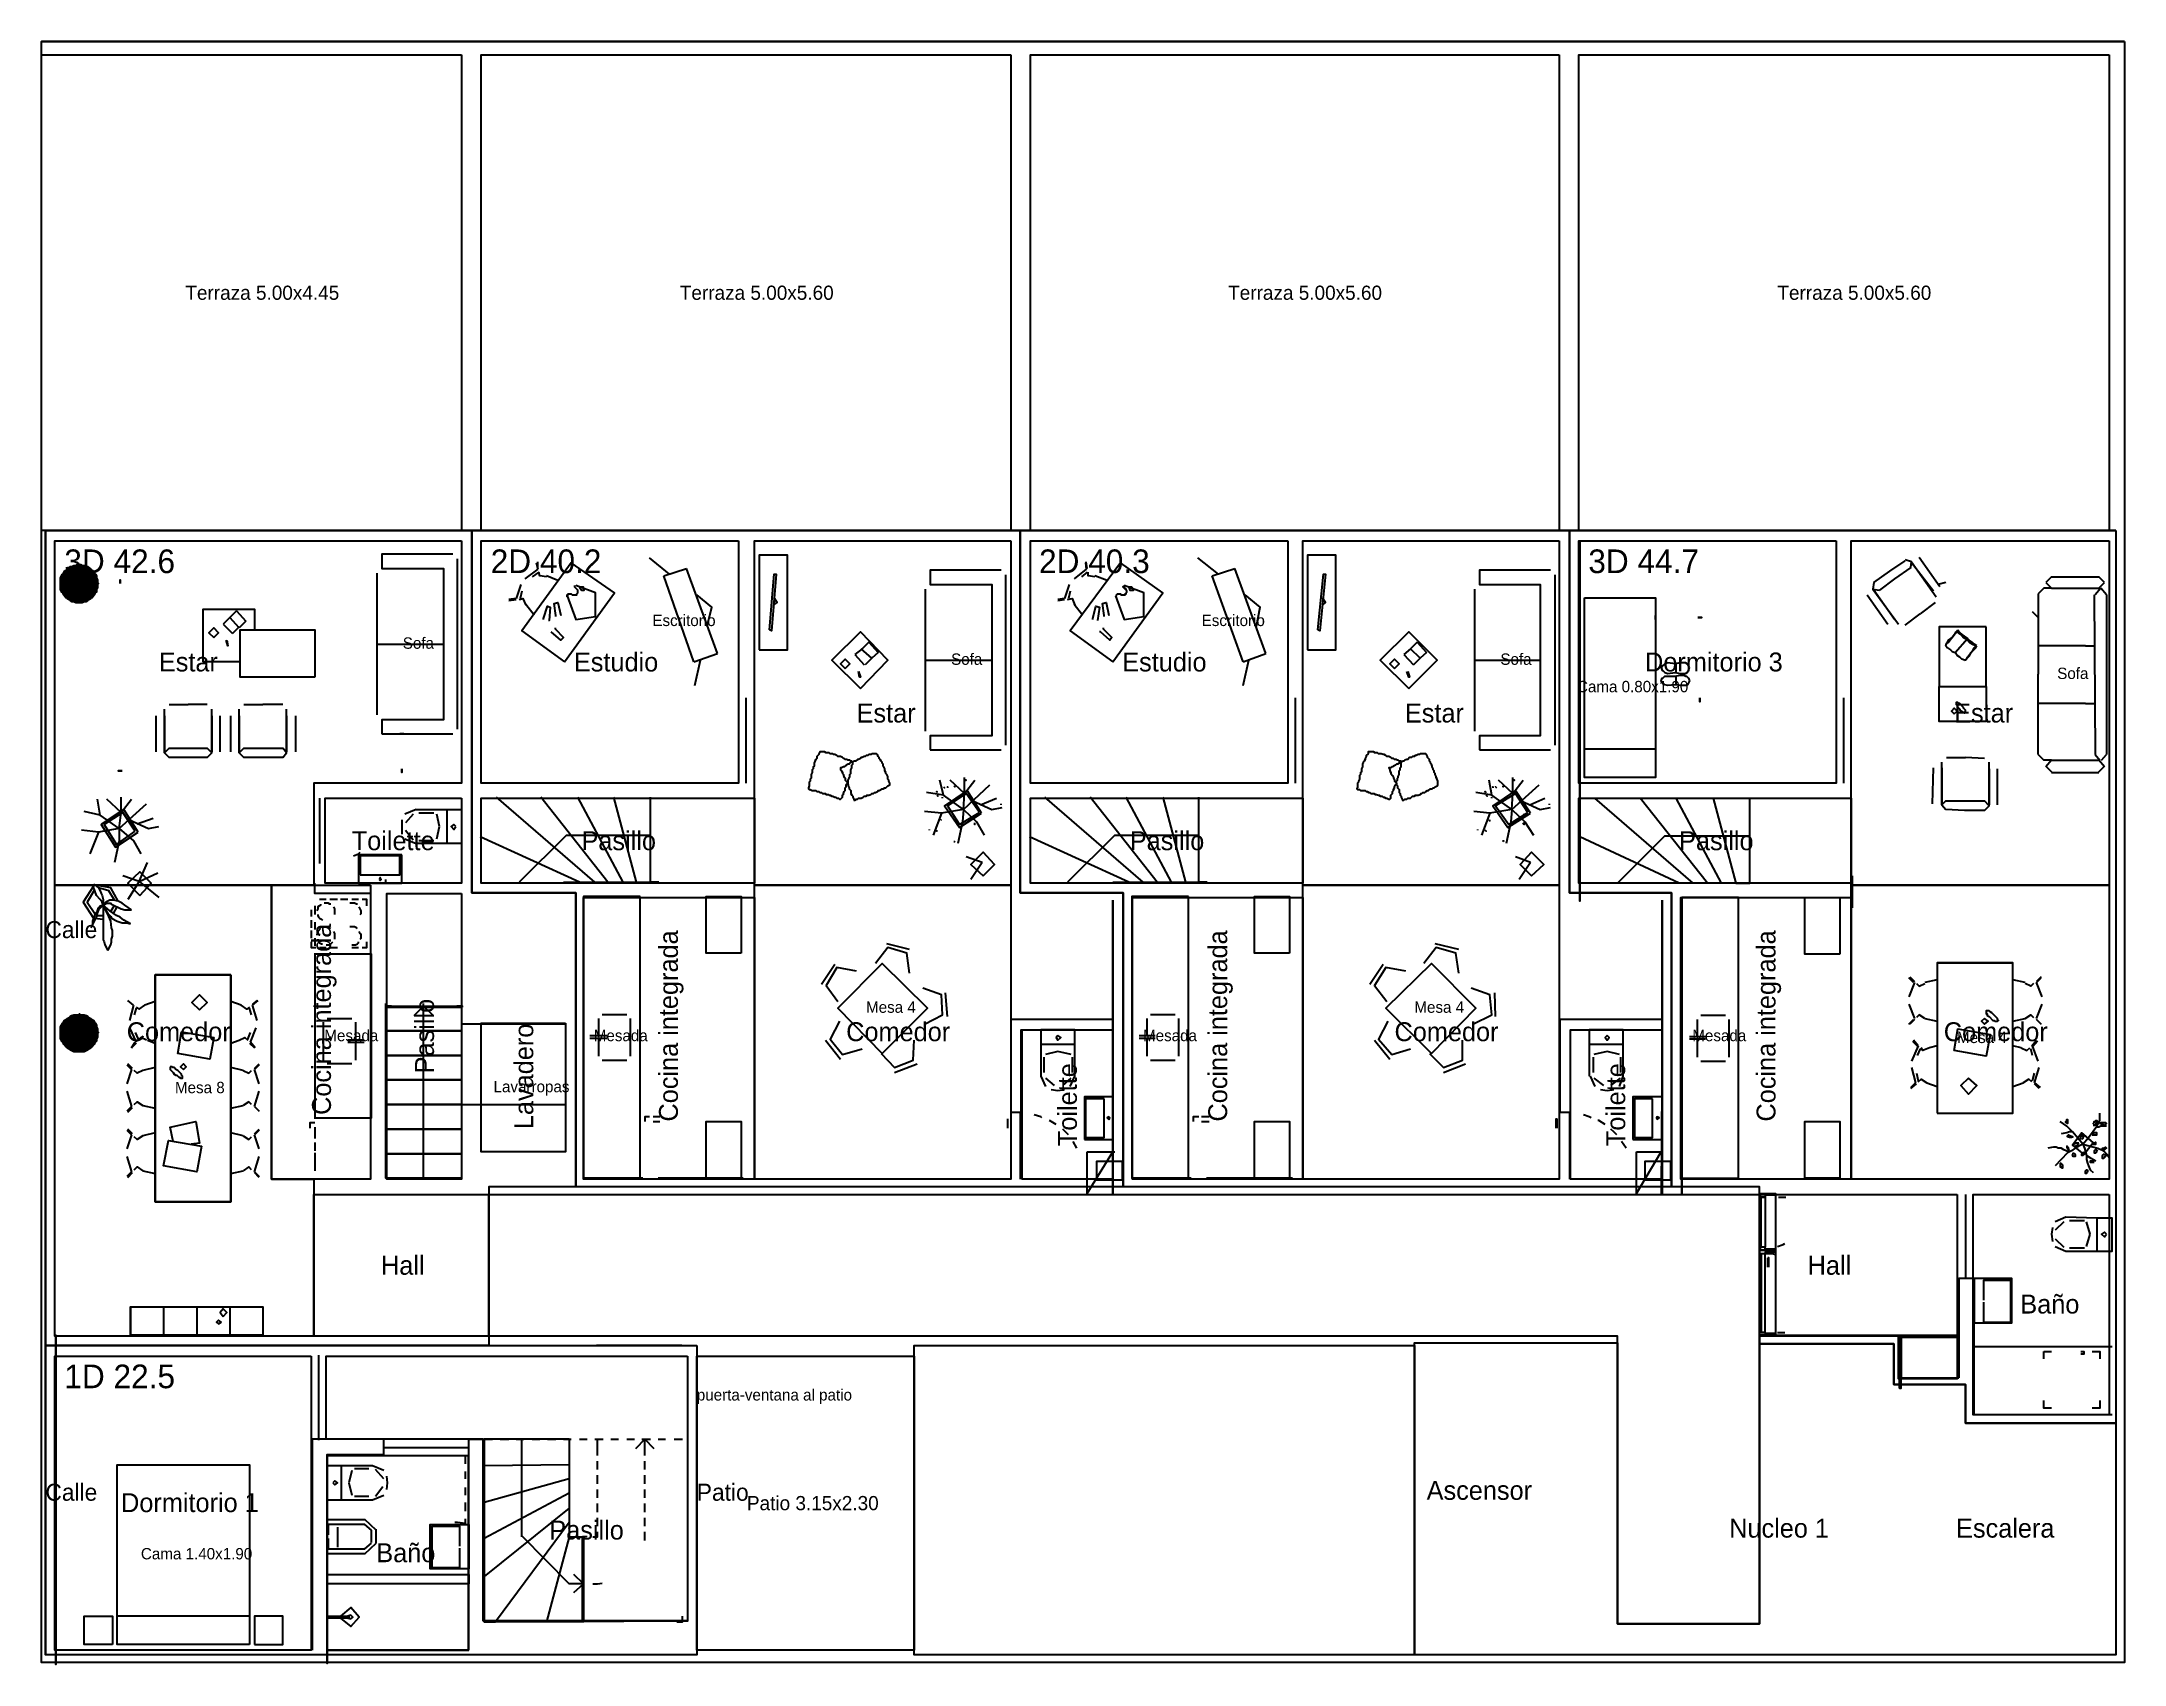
# Model space of a CAD drawing. Header units: metres. Extents: x 0 to 91.3, y 0 to 17.1.
# Drawn here: x 0 to 22.03, y -0.02 to 17.14 of the extents above; entities that cross this region are included whole.
import ezdxf

# ---------------------------------------------------------------- set-up
doc = ezdxf.new("R2010")
doc.units = ezdxf.units.M
for name, color, linetype in [('Trazo_Cotas', 9, 'Continuous'), ('Trazo_Entrada', 1, 'Continuous'), ('Trazo_Equipamiento', 8, 'Continuous'), ('Trazo_Estancias', 3, 'Continuous'), ('Trazo_Fachada', 30, 'Continuous'), ('Trazo_Medianeras', 8, 'Continuous'), ('Trazo_Nucleos', 252, 'Continuous'), ('Trazo_Pasillo', 9, 'Continuous'), ('Trazo_Patios', 3, 'Continuous'), ('Trazo_Puertas', 1, 'Continuous'), ('Trazo_Terreno', 7, 'Continuous'), ('Trazo_Unidad', 7, 'Continuous'), ('Trazo_Ventanas', 5, 'Continuous')]:
    doc.layers.add(name, color=color, linetype=linetype)

msp = doc.modelspace()

# ---------------------------------------------------------------- texts
at = {"layer": 'Trazo_Cotas'}
for s, p in [('Terraza 5.00x4.45', (1.52, 14.41)), ('Terraza 5.00x5.60', (6.75, 14.41)), ('Terraza 5.00x5.60', (12.55, 14.41)), ('Terraza 5.00x5.60', (18.36, 14.41)), ('Patio 3.15x2.30', (7.46, 1.61))]:
    msp.add_text(s, height=0.15, dxfattribs=at).set_placement(p)
at = {"layer": 'Trazo_Equipamiento', "color": 8}
for s, p in [('Escritorio', (6.46, 10.96)), ('Escritorio', (12.27, 10.96)), ('Sofa', (3.82, 10.72)), ('Sofa', (9.62, 10.55)), ('Sofa', (15.43, 10.55)), ('Cama 0.80x1.90', (16.24, 10.26)), ('Sofa', (21.32, 10.4)), ('Mesa 4', (8.72, 6.87)), ('Mesa 4', (14.52, 6.87)), ('Mesada', (2.99, 6.57)), ('Mesada', (5.84, 6.57)), ('Mesada', (11.65, 6.57)), ('Mesada', (17.46, 6.57)), ('Mesa 4', (20.26, 6.55)), ('Mesa 8', (1.41, 6.02)), ('Lavarropas', (4.78, 6.03)), ('Cama 1.40x1.90', (1.05, 1.09))]:
    msp.add_text(s, height=0.12, dxfattribs=at).set_placement(p)
at = {"layer": 'Trazo_Estancias', "color": 2}
for p in [(1.24, 10.48), (8.62, 9.94), (14.42, 9.94), (20.23, 9.94)]:
    msp.add_text('Estar', height=0.2, dxfattribs=at).set_placement(p)
at = {"layer": 'Trazo_Estancias', "color": 150}
for p in [(5.63, 10.48), (11.43, 10.48)]:
    msp.add_text('Estudio', height=0.2, dxfattribs=at).set_placement(p)
at = {"layer": 'Trazo_Estancias', "color": 5}
for s, p in [('Dormitorio 3', (16.96, 10.48)), ('Dormitorio 1', (0.84, 1.59))]:
    msp.add_text(s, height=0.2, dxfattribs=at).set_placement(p)
at = {"layer": 'Trazo_Estancias', "color": 4}
for s, p in [('Toilette', (3.28, 8.59)), ('Baño', (20.93, 3.69)), ('Baño', (3.54, 1.06))]:
    msp.add_text(s, height=0.2, dxfattribs=at).set_placement(p)
at = {"layer": 'Trazo_Estancias', "color": 8}
for s, p in [('Pasillo', (5.71, 8.59)), ('Pasillo', (11.51, 8.59)), ('Pasillo', (17.32, 8.59)), ('Hall', (3.59, 4.1)), ('Hall', (18.68, 4.1)), ('Pasillo', (5.37, 1.3))]:
    msp.add_text(s, height=0.2, dxfattribs=at).set_placement(p)
at = {"layer": 'Trazo_Estancias', "color": 30}
for p in [(3.06, 5.79), (6.73, 5.72), (12.54, 5.72), (18.34, 5.72)]:
    msp.add_text('Cocina integrada', height=0.2, rotation=90, dxfattribs=at).set_placement(p)
at = {"layer": 'Trazo_Estancias', "color": 8}
msp.add_text('Pasillo', height=0.2, rotation=90, dxfattribs=at).set_placement((4.15, 6.23))
at = {"layer": 'Trazo_Estancias', "color": 40}
for p in [(0.9, 6.57), (8.51, 6.57), (14.31, 6.57), (20.12, 6.57)]:
    msp.add_text('Comedor', height=0.2, dxfattribs=at).set_placement(p)
at = {"layer": 'Trazo_Estancias', "color": 6}
msp.add_text('Lavadero', height=0.2, rotation=90, dxfattribs=at).set_placement((5.2, 5.64))
at = {"layer": 'Trazo_Estancias', "color": 4}
for p in [(10.95, 5.46), (16.75, 5.46)]:
    msp.add_text('Toilette', height=0.2, rotation=90, dxfattribs=at).set_placement(p)
at = {"layer": 'Trazo_Fachada'}
for s, p in [('Calle', (0.04, 7.66)), ('Calle', (0.04, 1.71)), ('Patio', (6.93, 1.71))]:
    msp.add_text(s, height=0.18, dxfattribs=at).set_placement(p)
at = {"layer": 'Trazo_Nucleos'}
for s, p in [('Ascensor', (14.65, 1.72)), ('Nucleo 1', (17.85, 1.32)), ('Escalera', (20.25, 1.32))]:
    msp.add_text(s, height=0.2, dxfattribs=at).set_placement(p)
at = {"layer": 'Trazo_Unidad'}
for s, p in [('3D 42.6', (0.24, 11.52)), ('2D 40.2', (4.75, 11.52)), ('2D 40.3', (10.55, 11.52)), ('3D 44.7', (16.36, 11.52)), ('1D 22.5', (0.24, 2.9))]:
    msp.add_text(s, height=0.25, dxfattribs=at).set_placement(p)
at = {"layer": 'Trazo_Ventanas'}
msp.add_text('puerta-ventana al patio', height=0.12, dxfattribs=at).set_placement((6.93, 2.77))

# ---------------------------------------------------------------- linework, layer by layer
at = {"layer": 'Trazo_Cotas'}
for points in [[(4.44, 17), (4.44, 11.97), (0, 11.97), (0, 17)], [(10.25, 17), (10.25, 11.97), (4.65, 11.97), (4.65, 17)], [(16.05, 17), (16.05, 11.97), (10.46, 11.97), (10.46, 17)], [(21.87, 17), (21.87, 11.97), (16.26, 11.97), (16.26, 17)], [(9.23, 3.24), (9.23, 0.13), (6.93, 0.13), (6.93, 3.24)]]:
    msp.add_lwpolyline(points, close=True, dxfattribs=at)
at = {"layer": 'Trazo_Entrada'}
for p, q in [((4.73, 4.94), (4.73, 3.45)), ((9.03, 5.03), (7.54, 5.03)), ((14.83, 5.03), (13.34, 5.03)), ((18.17, 4.94), (18.17, 3.45)), ((6.77, 3.35), (5.87, 3.35))]:
    msp.add_line(p, q, dxfattribs=at)
at = {"layer": 'Trazo_Equipamiento', "color": 9}
for p, q in [((6.64, 11.51), (6.43, 11.68)), ((12.45, 11.51), (12.23, 11.68)), ((19.86, 11.69), (20.08, 11.38)), ((3.55, 10.02), (3.55, 11.52)), ((4.4, 9.87), (4.4, 11.67)), ((5.25, 11.56), (5.11, 11.46)), ((5.26, 11.53), (5.19, 11.48)), ((5.23, 11.63), (5.25, 11.56)), ((5.25, 11.57), (5.25, 11.64)), ((5.46, 11.44), (5.34, 11.49)), ((6.58, 11.49), (6.82, 11.57)), ((6.9, 10.58), (6.58, 11.49)), ((7.15, 10.67), (6.82, 11.57)), ((10.2, 9.7), (10.2, 11.5)), ((11.05, 11.56), (10.92, 11.46)), ((11.06, 11.53), (11, 11.48)), ((11.04, 11.63), (11.05, 11.56)), ((11.06, 11.57), (11.05, 11.64)), ((11.27, 11.44), (11.14, 11.49)), ((12.38, 11.49), (12.62, 11.57)), ((12.71, 10.58), (12.38, 11.49)), ((12.95, 10.67), (12.62, 11.57)), ((16.01, 9.7), (16.01, 11.5)), ((19.78, 11.64), (20.04, 11.27)), ((20.01, 11.33), (19.78, 11.63)), ((21.26, 11.48), (21.2, 11.42)), ((21.26, 11.48), (21.76, 11.48)), ((21.82, 11.42), (21.76, 11.48)), ((5.02, 11.25), (4.94, 11.24)), ((4.94, 11.23), (5.02, 11.24)), ((5.07, 11.4), (5.02, 11.25)), ((5.08, 11.33), (5.06, 11.25)), ((9.35, 9.85), (9.35, 11.35)), ((10.82, 11.25), (10.75, 11.24)), ((10.75, 11.23), (10.82, 11.24)), ((10.87, 11.4), (10.82, 11.25)), ((10.88, 11.33), (10.86, 11.25)), ((15.16, 9.85), (15.16, 11.35)), ((19.31, 11.29), (19.53, 10.98)), ((19.37, 11.35), (19.64, 10.98)), ((19.6, 11.03), (19.38, 11.34)), ((20.14, 11.42), (20.06, 11.4)), ((21.18, 11.36), (21.12, 11.3)), ((21.12, 11.3), (21.12, 10.45)), ((21.26, 11.36), (21.18, 11.36)), ((21.2, 11.42), (21.26, 11.36)), ((21.26, 11.36), (21.76, 11.36)), ((21.71, 11.29), (21.72, 9.6)), ((21.78, 11.36), (21.72, 11.29)), ((21.76, 11.36), (21.82, 11.42)), ((21.84, 11.29), (21.78, 11.36)), ((21.84, 11.29), (21.84, 9.6)), ((1.99, 11.05), (1.92, 10.98)), ((2.06, 11.12), (1.99, 11.05)), ((2.09, 10.94), (1.99, 11.05)), ((2.09, 10.94), (1.99, 11.05)), ((2.06, 11.12), (2.16, 11.01)), ((5.12, 11.19), (5.21, 11.08)), ((10.92, 11.19), (11.01, 11.08)), ((19.71, 10.97), (19.87, 11.09)), ((20.03, 11.21), (19.87, 11.09)), ((21.12, 11.05), (21.06, 11.11)), ((1.92, 10.98), (2.02, 10.88)), ((2.09, 10.95), (2.02, 10.88)), ((2.16, 11.01), (2.09, 10.94)), ((20.24, 10.68), (20.37, 10.83)), ((3.55, 10.77), (4.25, 10.77)), ((6.9, 10.58), (7.15, 10.67)), ((6.91, 10.33), (6.97, 10.6)), ((8.68, 10.72), (8.6, 10.66)), ((8.6, 10.66), (8.7, 10.55)), ((8.78, 10.62), (8.67, 10.72)), ((8.78, 10.62), (8.67, 10.72)), ((8.75, 10.79), (8.68, 10.72)), ((8.78, 10.62), (8.71, 10.55)), ((8.75, 10.79), (8.85, 10.68)), ((8.85, 10.68), (8.78, 10.62)), ((9.35, 10.6), (10.05, 10.6)), ((12.71, 10.58), (12.95, 10.67)), ((12.71, 10.33), (12.77, 10.6)), ((14.48, 10.72), (14.41, 10.66)), ((14.41, 10.66), (14.51, 10.55)), ((14.55, 10.79), (14.48, 10.72)), ((14.58, 10.62), (14.48, 10.72)), ((14.58, 10.62), (14.48, 10.72)), ((14.58, 10.62), (14.51, 10.55)), ((14.55, 10.79), (14.65, 10.68)), ((14.65, 10.68), (14.58, 10.62)), ((15.16, 10.6), (15.85, 10.6)), ((21.62, 10.75), (21.12, 10.75)), ((21.62, 10.75), (21.72, 10.75)), ((17.29, 10.47), (17.29, 10.56)), ((17.29, 10.34), (17.29, 10.43)), ((21.12, 9.6), (21.12, 10.45)), ((21.62, 10.14), (21.12, 10.14)), ((21.62, 10.14), (21.72, 10.14)), ((1.21, 9.63), (1.21, 10.01)), ((1.3, 9.62), (1.3, 10.08)), ((1.3, 10.01), (1.3, 9.63)), ((1.35, 10.13), (1.55, 10.13)), ((1.75, 10.13), (1.55, 10.13)), ((1.8, 9.62), (1.8, 10.08)), ((1.8, 10.01), (1.8, 9.63)), ((1.89, 9.63), (1.89, 10.01)), ((2, 9.63), (2, 10.01)), ((2.09, 9.62), (2.09, 10.08)), ((2.09, 10.01), (2.09, 9.63)), ((2.14, 10.13), (2.34, 10.13)), ((2.55, 10.13), (2.34, 10.13)), ((2.59, 9.62), (2.59, 10.08)), ((2.59, 10.01), (2.59, 9.63)), ((2.69, 9.63), (2.69, 10.01)), ((3.6, 9.82), (4.35, 9.82)), ((9.4, 9.65), (10.15, 9.65)), ((15.21, 9.65), (15.96, 9.65)), ((16.32, 9.66), (17.07, 9.66)), ((20.1, 9.07), (20.1, 9.52)), ((20.15, 9.57), (20.35, 9.57)), ((20.55, 9.56), (20.35, 9.57)), ((20.6, 9.06), (20.6, 9.52)), ((21.12, 9.6), (21.18, 9.54)), ((21.26, 9.54), (21.18, 9.54)), ((21.26, 9.54), (21.2, 9.47)), ((21.2, 9.48), (21.26, 9.42)), ((21.26, 9.54), (21.76, 9.54)), ((21.72, 9.6), (21.77, 9.54)), ((21.82, 9.47), (21.76, 9.54)), ((21.76, 9.42), (21.82, 9.48)), ((21.79, 9.54), (21.84, 9.6)), ((9.54, 9.17), (9.5, 9.33)), ((9.75, 9.02), (10.03, 9.28)), ((9.76, 9.19), (9.76, 9.36)), ((9.76, 9.19), (9.87, 9.33)), ((15.34, 9.17), (15.31, 9.33)), ((15.55, 9.02), (15.84, 9.28)), ((15.56, 9.19), (15.56, 9.36)), ((15.56, 9.19), (15.67, 9.33)), ((20, 9.08), (20.01, 9.46)), ((20.1, 9.46), (20.1, 9.08)), ((20.6, 9.45), (20.6, 9.07)), ((20.69, 9.07), (20.69, 9.45)), ((21.26, 9.41), (21.76, 9.41)), ((0.62, 8.96), (0.59, 9.13)), ((0.82, 8.82), (1.11, 9.08)), ((0.84, 8.99), (0.84, 9.15)), ((0.84, 8.99), (0.95, 9.13)), ((9.93, 9.07), (10.1, 9.14)), ((15.74, 9.07), (15.9, 9.14)), ((1.01, 8.87), (1.18, 8.93)), ((9.52, 8.98), (9.34, 9)), ((15.32, 8.98), (15.15, 9)), ((0.6, 8.78), (0.42, 8.8)), ((1.03, 8.26), (1.12, 8.46)), ((9.95, 8.46), (9.78, 8.52)), ((9.95, 8.46), (9.83, 8.28)), ((15.75, 8.46), (15.59, 8.52)), ((15.75, 8.46), (15.63, 8.28)), ((1.03, 8.26), (0.86, 8.32)), ((1.03, 8.26), (0.91, 8.07)), ((1.03, 8.26), (1.23, 8.35)), ((1.03, 8.26), (1.24, 8.09)), ((0.73, 7.94), (0.77, 8.01)), ((0.76, 7.92), (0.8, 7.99)), ((0.56, 7.87), (0.65, 7.86)), ((0.58, 7.9), (0.65, 7.9)), ((9.18, 7.54), (8.94, 7.6)), ((14.99, 7.54), (14.74, 7.6)), ((1.2, 4.87), (1.2, 7.27)), ((1.2, 7.27), (2, 7.27)), ((2, 7.27), (2, 4.87)), ((8.39, 7.38), (8.25, 7.17)), ((14.19, 7.38), (14.05, 7.17)), ((20.05, 7.4), (20.85, 7.4)), ((9.58, 6.83), (9.56, 7.08)), ((15.38, 6.83), (15.37, 7.08)), ((19.8, 7.19), (19.75, 7.24)), ((19.81, 7.19), (19.75, 7.04)), ((19.76, 7.25), (19.81, 7.2)), ((20.05, 7.22), (19.92, 7.19)), ((20.98, 7.19), (20.85, 7.22)), ((21.15, 7.25), (21.1, 7.2)), ((21.1, 7.19), (21.15, 7.24)), ((21.16, 7.04), (21.1, 7.19)), ((0.97, 6.95), (0.91, 7)), ((0.97, 6.95), (0.93, 6.79)), ((1, 6.92), (0.98, 6.85)), ((1.2, 6.99), (1.09, 6.95)), ((2.11, 6.95), (2, 6.99)), ((2.22, 6.85), (2.2, 6.92)), ((2.23, 6.95), (2.29, 7)), ((2.28, 7), (2.23, 6.96)), ((2.28, 6.79), (2.23, 6.95)), ((19.75, 6.96), (19.81, 6.81)), ((21.1, 6.81), (21.16, 6.96)), ((0.93, 6.71), (1, 6.56)), ((0.99, 6.66), (1.02, 6.59)), ((2.18, 6.59), (2.21, 6.66)), ((2.21, 6.56), (2.27, 6.71)), ((19.75, 6.75), (19.8, 6.8)), ((19.81, 6.8), (19.76, 6.75)), ((19.92, 6.81), (20.05, 6.78)), ((20.85, 6.78), (20.98, 6.81)), ((21.1, 6.8), (21.15, 6.75)), ((21.15, 6.75), (21.1, 6.8)), ((0.95, 6.5), (0.99, 6.56)), ((1, 6.55), (0.95, 6.5)), ((1.12, 6.58), (1.2, 6.55)), ((2, 6.55), (2.09, 6.58)), ((2.2, 6.55), (2.25, 6.5)), ((2.26, 6.5), (2.21, 6.56)), ((8.29, 6.58), (8.45, 6.38)), ((14.1, 6.58), (14.26, 6.38)), ((19.85, 6.52), (19.78, 6.36)), ((19.79, 6.57), (19.85, 6.51)), ((19.85, 6.52), (19.8, 6.58)), ((19.87, 6.49), (19.84, 6.42)), ((20.05, 6.52), (19.97, 6.5)), ((20.94, 6.5), (20.85, 6.52)), ((21.06, 6.42), (21.04, 6.49)), ((21.05, 6.52), (21.1, 6.58)), ((21.11, 6.57), (21.06, 6.51)), ((21.12, 6.36), (21.06, 6.52)), ((0.9, 6.32), (0.95, 6.27)), ((0.95, 6.27), (0.9, 6.12)), ((0.96, 6.28), (0.91, 6.33)), ((1.2, 6.29), (1.07, 6.26)), ((2.13, 6.26), (2, 6.29)), ((2.25, 6.28), (2.3, 6.33)), ((2.3, 6.32), (2.25, 6.27)), ((2.3, 6.12), (2.25, 6.27)), ((9.02, 6.24), (9.26, 6.33)), ((14.83, 6.24), (15.06, 6.33)), ((19.78, 6.29), (19.82, 6.13)), ((19.83, 6.23), (19.85, 6.15)), ((21.06, 6.15), (21.08, 6.23)), ((21.08, 6.13), (21.13, 6.29)), ((0.9, 6.04), (0.95, 5.88)), ((2.25, 5.88), (2.3, 6.04)), ((19.82, 6.13), (19.77, 6.08)), ((19.77, 6.07), (19.83, 6.12)), ((19.94, 6.13), (20.05, 6.09)), ((20.85, 6.09), (20.96, 6.13)), ((21.08, 6.13), (21.14, 6.08)), ((21.13, 6.07), (21.08, 6.12)), ((0.95, 5.88), (0.9, 5.83)), ((0.91, 5.82), (0.96, 5.87)), ((1.07, 5.89), (1.2, 5.86)), ((2, 5.86), (2.13, 5.89)), ((2.25, 5.88), (2.3, 5.83)), ((0.9, 5.63), (0.95, 5.58)), ((0.95, 5.58), (0.9, 5.43)), ((0.96, 5.59), (0.91, 5.64)), ((1.2, 5.6), (1.07, 5.57)), ((2.13, 5.57), (2, 5.6)), ((2.25, 5.59), (2.3, 5.64)), ((2.3, 5.63), (2.25, 5.58)), ((2.3, 5.43), (2.25, 5.58)), ((0.9, 5.35), (0.95, 5.19)), ((2.25, 5.19), (2.3, 5.35)), ((0.95, 5.19), (0.9, 5.14)), ((0.91, 5.13), (0.96, 5.18)), ((1.07, 5.2), (1.2, 5.17)), ((2, 5.17), (2.13, 5.2)), ((2.25, 5.19), (2.3, 5.14)), ((2.3, 5.13), (2.25, 5.18)), ((2, 4.87), (1.2, 4.87)), ((0.94, 3.76), (0.94, 3.46)), ((1.29, 3.76), (1.29, 3.46)), ((1.64, 3.76), (1.64, 3.46)), ((1.99, 3.76), (1.99, 3.46)), ((2.34, 3.76), (2.34, 3.46)), ((2.2, 0.49), (0.8, 0.49))]:
    msp.add_line(p, q, dxfattribs=at)
at = {"layer": 'Trazo_Equipamiento', "color": 8}
for p, q in [((16.27, 11.85), (16.27, 9.31)), ((16.27, 11.29), (16.27, 11.85)), ((5.85, 8.25), (4.81, 9.15)), ((5.99, 8.25), (5.28, 9.15)), ((6.15, 8.25), (5.67, 9.15)), ((6.44, 9.07), (6.44, 9.15)), ((6.44, 8.25), (6.44, 9.15)), ((11.65, 8.25), (10.61, 9.15)), ((11.8, 8.25), (11.09, 9.15)), ((11.95, 8.25), (11.47, 9.15)), ((12.24, 9.07), (12.24, 9.15)), ((12.24, 8.25), (12.24, 9.15)), ((16.27, 9.15), (16.27, 8.25)), ((17.47, 8.24), (16.43, 9.14)), ((17.62, 8.24), (16.91, 9.14)), ((17.77, 8.24), (17.29, 9.14)), ((18.07, 9.07), (18.07, 9.14)), ((18.07, 8.24), (18.07, 9.14)), ((3.81, 8.91), (3.81, 8.84)), ((3.81, 8.84), (3.81, 8.76)), ((3.96, 9.02), (3.84, 8.97)), ((3.93, 8.97), (3.85, 8.88)), ((4.15, 8.98), (3.99, 8.98)), ((4.21, 8.84), (4.18, 8.97)), ((4.18, 8.71), (4.21, 8.84)), ((4.29, 8.66), (4.29, 9.02)), ((6.44, 8.91), (6.44, 8.99)), ((6.44, 8.74), (6.44, 8.82)), ((12.24, 8.91), (12.24, 8.99)), ((12.24, 8.74), (12.24, 8.82)), ((18.07, 8.9), (18.07, 8.98)), ((18.07, 8.73), (18.07, 8.82)), ((3.84, 8.71), (3.96, 8.66)), ((3.85, 8.8), (3.93, 8.7)), ((4.15, 8.69), (3.99, 8.69)), ((5.69, 8.25), (4.64, 8.73)), ((5.55, 8.75), (5.05, 8.25)), ((5.55, 8.75), (6.44, 8.75)), ((5.88, 8.75), (6.16, 8.75)), ((6.44, 8.57), (6.44, 8.66)), ((11.5, 8.25), (10.45, 8.73)), ((11.35, 8.75), (10.85, 8.25)), ((11.35, 8.75), (12.24, 8.75)), ((11.68, 8.75), (11.96, 8.75)), ((12.24, 8.57), (12.24, 8.66)), ((17.32, 8.24), (16.27, 8.73)), ((17.17, 8.74), (16.67, 8.24)), ((17.17, 8.74), (18.07, 8.74)), ((17.5, 8.74), (17.78, 8.74)), ((18.07, 8.57), (18.07, 8.65)), ((6.44, 8.41), (6.44, 8.49)), ((12.24, 8.41), (12.24, 8.49)), ((18.07, 8.4), (18.07, 8.49)), ((19.15, 8.24), (19.15, 8.09)), ((2.85, 7.96), (2.85, 7.89)), ((2.89, 8), (2.89, 7.91)), ((3.01, 8.07), (2.94, 8.07)), ((3.13, 8.07), (3.05, 8.07)), ((3.24, 8.07), (3.16, 8.07)), ((3.35, 8.07), (3.28, 8.07)), ((17.35, 5.39), (17.35, 8.09)), ((19.15, 8.09), (19.15, 7.98)), ((2.85, 7.85), (2.85, 7.77)), ((2.85, 7.74), (2.85, 7.66)), ((2.89, 7.83), (2.89, 7.75)), ((2.89, 7.66), (2.89, 7.58)), ((2.89, 7.5), (2.89, 7.41)), ((2.94, 7.56), (3.01, 7.56)), ((2.94, 7.56), (3.01, 7.56)), ((3.05, 7.56), (3.13, 7.56)), ((3.05, 7.56), (3.13, 7.56)), ((3.28, 7.56), (3.35, 7.56)), ((3.28, 7.56), (3.35, 7.56)), ((2.89, 7.33), (2.89, 7.25)), ((2.89, 7.16), (2.89, 7.08)), ((2.89, 7), (2.89, 6.91)), ((2.89, 6.83), (2.89, 6.75)), ((6.19, 6.85), (5.93, 6.85)), ((11.99, 6.85), (11.73, 6.85)), ((17.81, 6.84), (17.55, 6.84)), ((2.89, 6.66), (2.89, 6.58)), ((2.98, 6.37), (2.98, 6.77)), ((3.02, 6.81), (3.28, 6.81)), ((3.32, 6.77), (3.32, 6.58)), ((5.55, 6.75), (4.45, 6.75)), ((5.8, 6.63), (5.98, 6.63)), ((5.89, 6.81), (5.89, 6.63)), ((6.23, 6.41), (6.23, 6.81)), ((11.61, 6.63), (11.78, 6.63)), ((11.69, 6.81), (11.69, 6.63)), ((12.03, 6.41), (12.03, 6.81)), ((17.43, 6.62), (17.6, 6.62)), ((17.51, 6.8), (17.51, 6.62)), ((17.85, 6.4), (17.85, 6.8)), ((2.89, 6.5), (2.89, 6.41)), ((3.41, 6.58), (3.24, 6.58)), ((3.24, 6.56), (3.41, 6.56)), ((3.32, 6.56), (3.32, 6.37)), ((5.98, 6.6), (5.8, 6.6)), ((5.89, 6.6), (5.89, 6.41)), ((10.57, 6.54), (10.93, 6.54)), ((10.6, 6.4), (10.6, 6.24)), ((10.75, 6.46), (10.62, 6.43)), ((10.89, 6.43), (10.75, 6.46)), ((10.9, 6.4), (10.9, 6.24)), ((11.78, 6.6), (11.61, 6.6)), ((11.69, 6.6), (11.69, 6.41)), ((16.37, 6.54), (16.73, 6.54)), ((16.41, 6.4), (16.41, 6.24)), ((16.56, 6.46), (16.42, 6.43)), ((16.69, 6.43), (16.56, 6.46)), ((16.7, 6.4), (16.7, 6.24)), ((17.6, 6.59), (17.43, 6.59)), ((17.51, 6.59), (17.51, 6.4)), ((2.89, 6.33), (2.89, 6.25)), ((3.28, 6.33), (3.02, 6.33)), ((5.93, 6.37), (6.19, 6.37)), ((10.57, 6.2), (10.62, 6.09)), ((10.62, 6.18), (10.71, 6.1)), ((10.8, 6.1), (10.89, 6.18)), ((10.88, 6.09), (10.93, 6.2)), ((11.73, 6.37), (11.99, 6.37)), ((16.38, 6.2), (16.43, 6.09)), ((16.42, 6.18), (16.52, 6.1)), ((16.6, 6.1), (16.7, 6.18)), ((16.69, 6.09), (16.73, 6.2)), ((17.55, 6.36), (17.81, 6.36)), ((2.89, 6.16), (2.89, 6.08)), ((2.89, 6), (2.89, 5.91)), ((10.68, 6.06), (10.75, 6.05)), ((10.75, 6.05), (10.82, 6.06)), ((16.49, 6.06), (16.56, 6.05)), ((16.56, 6.05), (16.63, 6.06)), ((2.89, 5.83), (2.89, 5.75)), ((4.45, 5.9), (5.55, 5.9)), ((6.54, 5.77), (6.47, 5.77)), ((10.22, 5.65), (10.22, 5.75)), ((12.35, 5.77), (12.27, 5.77)), ((16.03, 5.65), (16.03, 5.75)), ((2.89, 5.66), (2.89, 5.58)), ((2.89, 5.61), (2.89, 5.54)), ((6.47, 5.72), (6.54, 5.72)), ((10.95, 5.44), (10.91, 5.51)), ((12.27, 5.72), (12.35, 5.72)), ((16.76, 5.44), (16.71, 5.51)), ((2.89, 5.5), (2.89, 5.41)), ((2.89, 5.5), (2.89, 5.43)), ((2.89, 5.39), (2.89, 5.31)), ((2.89, 5.33), (2.89, 5.25)), ((11.06, 5.4), (11.35, 5.4)), ((11.06, 5.12), (11.06, 5.4)), ((11.06, 4.96), (11.33, 5.4)), ((16.87, 5.4), (17.15, 5.4)), ((16.87, 5.12), (16.87, 5.4)), ((16.87, 4.96), (17.13, 5.4)), ((17.35, 5.39), (17.35, 5.12)), ((2.89, 5.28), (2.89, 5.2)), ((3.64, 5.12), (3.75, 5.12)), ((3.84, 5.12), (3.92, 5.12)), ((4, 5.12), (4.09, 5.12)), ((4.17, 5.12), (4.25, 5.12)), ((4.34, 5.12), (4.44, 5.12)), ((6.36, 5.12), (5.73, 5.12)), ((7.42, 5.12), (6.52, 5.12)), ((12.16, 5.12), (11.53, 5.12)), ((13.23, 5.12), (12.32, 5.12)), ((18.37, 4.92), (18.45, 4.92)), ((21.41, 4.71), (21.3, 4.66)), ((21.39, 4.66), (21.3, 4.57)), ((21.61, 4.67), (21.45, 4.67)), ((21.67, 4.53), (21.63, 4.66)), ((21.74, 4.7), (21.74, 4.35)), ((21.27, 4.6), (21.26, 4.53)), ((21.26, 4.53), (21.27, 4.45)), ((21.3, 4.48), (21.39, 4.39)), ((21.63, 4.4), (21.67, 4.53)), ((18.26, 4.18), (18.26, 4.28)), ((21.3, 4.4), (21.41, 4.35)), ((21.61, 4.38), (21.45, 4.38)), ((18.18, 3.46), (19.67, 3.46)), ((18.36, 3.49), (18.44, 3.49)), ((19.65, 2.9), (19.67, 3.46)), ((19.67, 3.46), (20.28, 3.46)), ((19.67, 3.44), (20.28, 3.44)), ((20.44, 3.34), (21.9, 3.34)), ((21.18, 3.29), (21.26, 3.29)), ((21.18, 3.21), (21.18, 3.29)), ((5.58, 2.36), (4.68, 2.36)), ((4.68, 2.36), (4.77, 2.36)), ((4.85, 2.36), (4.94, 2.36)), ((5.02, 2.36), (5.1, 2.36)), ((5.19, 2.36), (5.27, 2.36)), ((5.35, 2.36), (5.44, 2.36)), ((5.52, 2.36), (5.6, 2.36)), ((5.69, 2.36), (5.77, 2.36)), ((5.85, 2.36), (5.94, 2.36)), ((6.02, 2.36), (6.1, 2.36)), ((6.19, 2.36), (6.27, 2.36)), ((6.35, 2.36), (6.44, 2.36)), ((6.52, 2.36), (6.6, 2.36)), ((6.69, 2.36), (6.78, 2.36)), ((3.17, 1.72), (3.17, 2.08)), ((3.28, 2.03), (3.25, 1.9)), ((3.31, 2.05), (3.46, 2.05)), ((3.62, 2.03), (3.5, 2.08)), ((3.62, 1.94), (3.53, 2.04)), ((4.48, 2.19), (4.48, 2.1)), ((4.48, 2.02), (4.48, 1.94)), ((5.58, 2.09), (4.68, 2.08)), ((3.25, 1.9), (3.28, 1.77)), ((3.5, 1.72), (3.62, 1.77)), ((3.53, 1.76), (3.61, 1.86)), ((3.66, 1.9), (3.65, 1.97)), ((3.65, 1.83), (3.66, 1.9)), ((4.48, 1.85), (4.48, 1.77)), ((5.58, 1.94), (4.68, 1.69)), ((5.58, 1.79), (4.68, 1.31)), ((3.31, 1.76), (3.46, 1.76)), ((4.48, 1.69), (4.48, 1.6)), ((5.58, 1.63), (4.68, 0.91)), ((3.02, 1.16), (3.02, 1.5)), ((3.42, 1.46), (3.03, 1.46)), ((3.03, 1.46), (3.03, 1.35)), ((3.13, 1.43), (3.13, 1.22)), ((3.54, 1.4), (3.42, 1.51)), ((3.49, 1.4), (3.42, 1.46)), ((3.49, 1.27), (3.49, 1.4)), ((3.54, 1.26), (3.54, 1.41)), ((5.58, 1.48), (4.8, 0.43)), ((5.08, 1.34), (5.58, 0.83)), ((5.58, 1.33), (5.34, 0.43)), ((3.42, 1.15), (3.02, 1.15)), ((3.03, 1.31), (3.03, 1.2)), ((3.03, 1.2), (3.42, 1.2)), ((3.42, 1.15), (3.54, 1.26)), ((3.42, 1.2), (3.49, 1.26)), ((5.73, 0.83), (5.58, 0.83)), ((3.02, 0.13), (4.52, 0.13))]:
    msp.add_line(p, q, dxfattribs=at)
at = {"layer": 'Trazo_Equipamiento', "color": 9}
for points in [[(4.35, 11.72), (3.6, 11.72), (3.6, 11.57), (4.25, 11.57), (4.25, 9.97), (3.6, 9.97), (3.6, 9.82)], [(3.6, 11.57), (4.25, 11.57), (4.25, 9.97), (3.6, 9.97)], [(5.34, 11.48), (5.27, 11.49), (5.26, 11.53)], [(10.15, 11.55), (9.4, 11.55), (9.4, 11.4), (10.05, 11.4), (10.05, 9.8), (9.4, 9.8), (9.4, 9.65)], [(11.14, 11.48), (11.07, 11.49), (11.07, 11.53)], [(15.96, 11.55), (15.21, 11.55), (15.21, 11.4), (15.85, 11.4), (15.85, 9.8), (15.21, 9.8), (15.21, 9.65)], [(19.38, 11.42), (19.55, 11.54), (19.71, 11.65)], [(19.77, 11.58), (19.6, 11.46), (19.44, 11.34)], [(19.77, 11.58), (19.78, 11.64), (19.71, 11.66)], [(5.05, 11.24), (5.09, 11.25), (5.12, 11.18)], [(5.56, 11.28), (5.65, 11.03), (5.86, 11.06), (5.86, 11.31), (5.65, 11.39)], [(5.56, 11.27), (5.56, 11.29), (5.57, 11.29), (5.57, 11.3), (5.6, 11.3), (5.61, 11.29), (5.66, 11.29), (5.66, 11.3), (5.67, 11.31), (5.67, 11.34), (5.64, 11.37), (5.64, 11.39)], [(7.04, 10.96), (7.09, 11.16), (6.93, 11.29)], [(7.74, 11.18), (7.78, 11.21), (7.75, 11.26)], [(9.4, 11.4), (10.05, 11.4), (10.05, 9.8), (9.4, 9.8)], [(10.85, 11.24), (10.9, 11.25), (10.93, 11.18)], [(11.36, 11.28), (11.45, 11.03), (11.66, 11.06), (11.66, 11.31), (11.45, 11.39)], [(11.36, 11.27), (11.37, 11.28), (11.37, 11.29), (11.38, 11.3), (11.41, 11.3), (11.42, 11.29), (11.46, 11.29), (11.46, 11.3), (11.47, 11.3), (11.47, 11.31), (11.48, 11.32), (11.48, 11.33), (11.47, 11.34), (11.47, 11.35), (11.46, 11.35), (11.46, 11.36), (11.45, 11.36), (11.45, 11.37), (11.44, 11.37), (11.44, 11.38), (11.45, 11.38), (11.45, 11.39)], [(12.85, 10.96), (12.89, 11.16), (12.73, 11.29)], [(13.55, 11.18), (13.58, 11.21), (13.55, 11.26)], [(15.21, 11.4), (15.85, 11.4), (15.85, 9.8), (15.21, 9.8)], [(19.38, 11.42), (19.37, 11.35), (19.44, 11.34)], [(2.1, 10.58), (1.71, 10.58), (1.71, 11.14), (2.25, 11.14), (2.25, 10.92)], [(5.31, 11.03), (5.31, 11.04), (5.35, 11.17), (5.38, 11.16), (5.37, 11.02), (5.36, 11.02)], [(5.44, 11.06), (5.44, 11.07), (5.42, 11.2), (5.46, 11.21), (5.49, 11.07)], [(11.12, 11.03), (11.12, 11.04), (11.15, 11.17), (11.19, 11.16), (11.17, 11.02)], [(11.24, 11.06), (11.24, 11.07), (11.22, 11.2), (11.26, 11.21), (11.29, 11.07)], [(1.96, 10.81), (1.97, 10.75), (1.95, 10.81)], [(5.43, 10.94), (5.43, 10.93), (5.52, 10.84), (5.49, 10.81), (5.39, 10.9)], [(11.23, 10.94), (11.23, 10.93), (11.32, 10.84), (11.3, 10.81), (11.2, 10.9), (11.19, 10.9)], [(20.14, 10.75), (20.15, 10.78), (20.17, 10.79), (20.23, 10.87), (20.26, 10.9)], [(20.15, 10.77), (20.17, 10.81), (20.21, 10.84), (20.24, 10.88), (20.25, 10.9), (20.27, 10.92)], [(20.26, 10.9), (20.28, 10.88), (20.31, 10.86), (20.33, 10.84), (20.36, 10.82)], [(20.27, 10.92), (20.29, 10.89), (20.31, 10.87), (20.37, 10.83)], [(20.46, 10.75), (20.43, 10.76), (20.4, 10.78), (20.36, 10.82)], [(20.47, 10.75), (20.44, 10.77), (20.42, 10.79), (20.39, 10.81), (20.37, 10.83)], [(20.14, 10.75), (20.16, 10.73), (20.19, 10.71), (20.21, 10.69), (20.24, 10.68)], [(20.34, 10.6), (20.31, 10.61), (20.29, 10.63), (20.26, 10.65), (20.24, 10.68)], [(20.34, 10.6), (20.36, 10.61), (20.37, 10.63), (20.43, 10.71), (20.44, 10.73), (20.46, 10.75)], [(20.35, 10.6), (20.39, 10.64), (20.41, 10.68), (20.46, 10.73), (20.47, 10.75)], [(8.64, 10.48), (8.66, 10.42), (8.65, 10.42), (8.64, 10.48)], [(14.45, 10.48), (14.47, 10.42), (14.46, 10.42), (14.44, 10.48)], [(1.35, 9.67), (1.3, 9.62), (1.35, 9.57)], [(1.35, 9.67), (1.55, 9.67), (1.75, 9.67)], [(1.75, 9.57), (1.55, 9.57), (1.35, 9.57)], [(1.75, 9.57), (1.8, 9.62), (1.75, 9.67)], [(2.14, 9.67), (2.09, 9.62), (2.14, 9.57)], [(2.14, 9.67), (2.34, 9.67), (2.55, 9.67)], [(2.55, 9.57), (2.34, 9.57), (2.14, 9.57)], [(2.55, 9.57), (2.59, 9.62), (2.55, 9.67)], [(9.54, 9.26), (9.55, 9.25), (9.55, 9.25)], [(9.58, 9.26), (9.58, 9.26), (9.58, 9.25)], [(9.75, 9.02), (9.76, 9.19), (9.61, 9.33)], [(9.65, 9.27), (9.66, 9.26), (9.66, 9.27)], [(9.77, 9.33), (9.78, 9.33), (9.77, 9.33)], [(15.35, 9.26), (15.35, 9.26), (15.35, 9.25)], [(15.38, 9.26), (15.38, 9.26), (15.39, 9.25)], [(15.55, 9.02), (15.56, 9.19), (15.41, 9.33)], [(15.46, 9.27), (15.46, 9.26), (15.46, 9.27)], [(15.57, 9.33), (15.58, 9.33), (15.57, 9.33)], [(0.82, 8.82), (0.84, 8.99), (0.69, 9.13)], [(9.75, 9.02), (9.54, 9.17), (9.36, 9.2)], [(9.47, 9.2), (9.47, 9.21), (9.47, 9.2)], [(9.47, 9.17), (9.48, 9.16), (9.48, 9.17)], [(9.53, 9.14), (9.53, 9.15), (9.53, 9.15)], [(9.85, 9.11), (10.05, 9.02), (10.16, 9.04)], [(10.15, 9.07), (10.15, 9.07), (10.15, 9.08)], [(15.55, 9.02), (15.34, 9.17), (15.17, 9.2)], [(15.27, 9.2), (15.27, 9.21), (15.28, 9.2)], [(15.28, 9.17), (15.29, 9.16), (15.28, 9.17)], [(15.34, 9.14), (15.34, 9.14), (15.34, 9.15)], [(15.65, 9.11), (15.85, 9.02), (15.96, 9.04)], [(15.95, 9.07), (15.95, 9.08), (15.95, 9.08)], [(20.14, 9.11), (20.1, 9.07), (20.14, 9.02)], [(20.14, 9.11), (20.35, 9.11), (20.55, 9.11)], [(20.55, 9.01), (20.6, 9.06), (20.55, 9.11)], [(0.82, 8.82), (0.62, 8.96), (0.45, 9)], [(0.82, 8.82), (0.6, 8.78), (0.51, 8.55)], [(0.82, 8.82), (0.82, 8.69), (0.77, 8.46)], [(0.82, 8.82), (0.97, 8.69), (1.05, 8.55)], [(0.93, 8.91), (1.13, 8.82), (1.24, 8.84)], [(9.75, 9.02), (9.52, 8.98), (9.43, 8.75)], [(9.51, 8.91), (9.51, 8.91), (9.52, 8.91)], [(9.75, 9.02), (9.74, 8.89), (9.69, 8.66)], [(9.75, 9.02), (9.89, 8.89), (9.97, 8.75)], [(9.86, 8.87), (9.87, 8.86), (9.87, 8.88)], [(9.87, 8.96), (9.88, 8.96), (9.88, 8.96)], [(15.55, 9.02), (15.32, 8.98), (15.23, 8.75)], [(15.31, 8.91), (15.32, 8.9), (15.32, 8.91)], [(15.55, 9.02), (15.54, 8.89), (15.49, 8.66)], [(15.55, 9.02), (15.69, 8.89), (15.78, 8.75)], [(15.67, 8.87), (15.68, 8.86), (15.67, 8.88)], [(15.68, 8.96), (15.68, 8.97), (15.69, 8.96)], [(20.55, 9.01), (20.34, 9.01), (20.14, 9.02)], [(9.39, 8.8), (9.39, 8.8), (9.39, 8.81)], [(9.46, 8.8), (9.47, 8.79), (9.47, 8.8)], [(9.65, 8.68), (9.66, 8.68), (9.66, 8.68)], [(15.19, 8.8), (15.19, 8.81), (15.19, 8.81)], [(15.27, 8.8), (15.28, 8.79), (15.27, 8.8)], [(15.46, 8.68), (15.46, 8.69), (15.47, 8.68)], [(0.55, 8.21), (0.44, 8.04), (0.55, 7.87)], [(0.56, 8.17), (0.48, 8.04), (0.57, 7.91)], [(0.65, 8.01), (0.64, 8.04), (0.62, 8.07), (0.58, 8.11), (0.55, 8.2), (0.55, 8.23)], [(0.55, 8.23), (0.58, 8.21), (0.6, 8.19), (0.62, 8.16), (0.63, 8.13), (0.64, 8.11), (0.65, 8.07), (0.65, 8.01)], [(0.81, 8.05), (0.73, 8.19), (0.57, 8.22)], [(0.77, 8.06), (0.71, 8.16), (0.6, 8.19)], [(0.65, 8.01), (0.6, 7.96), (0.59, 7.93), (0.58, 7.89), (0.52, 7.77)], [(0.54, 7.81), (0.54, 7.84), (0.55, 7.86), (0.57, 7.92), (0.59, 7.95), (0.6, 7.98), (0.62, 8), (0.64, 8.01), (0.65, 8.01)], [(0.95, 7.96), (0.88, 8.01), (0.85, 8.03), (0.81, 8.05), (0.76, 8.06), (0.72, 8.06), (0.68, 8.04), (0.65, 8.01)], [(0.65, 8.01), (0.69, 8.03), (0.73, 8.03), (0.74, 8.02), (0.84, 7.97), (0.88, 7.96), (0.95, 7.96)], [(0.65, 8.01), (0.65, 7.64), (0.66, 7.62), (0.67, 7.59), (0.7, 7.53)], [(0.7, 7.53), (0.73, 7.59), (0.74, 7.62), (0.74, 7.65), (0.75, 7.68), (0.75, 7.74), (0.74, 7.77), (0.73, 7.84), (0.71, 7.89), (0.65, 8.01)], [(0.65, 8.01), (0.67, 7.97), (0.7, 7.92), (0.73, 7.89), (0.74, 7.87), (0.8, 7.84), (0.85, 7.82), (0.9, 7.82), (0.94, 7.81)], [(0.94, 7.81), (0.87, 7.85), (0.83, 7.88), (0.79, 7.9), (0.72, 7.95), (0.65, 8.01)], [(9.18, 7.29), (9.15, 7.5), (8.95, 7.56), (8.82, 7.39)], [(14.99, 7.29), (14.96, 7.5), (14.75, 7.56), (14.62, 7.39)], [(8.62, 7.31), (8.41, 7.35), (8.3, 7.16), (8.42, 6.99)], [(14.43, 7.31), (14.22, 7.35), (14.1, 7.16), (14.23, 6.99)], [(9.34, 6.75), (9.53, 6.85), (9.52, 7.06), (9.32, 7.13)], [(15.14, 6.75), (15.34, 6.85), (15.32, 7.06), (15.12, 7.13)], [(19.83, 7.18), (19.86, 7.15), (19.92, 7.18)], [(21.07, 7.18), (21.04, 7.15), (20.98, 7.18)], [(1, 6.93), (1.03, 6.91), (1.09, 6.95)], [(2.2, 6.93), (2.17, 6.91), (2.11, 6.95)], [(19.92, 6.81), (19.86, 6.85), (19.83, 6.82)], [(20.98, 6.81), (21.04, 6.85), (21.07, 6.82)], [(1.11, 6.58), (1.05, 6.61), (1.02, 6.58)], [(2.09, 6.58), (2.15, 6.61), (2.18, 6.58)], [(8.44, 6.78), (8.34, 6.59), (8.47, 6.43), (8.68, 6.49)], [(14.24, 6.78), (14.14, 6.59), (14.28, 6.43), (14.48, 6.49)], [(8.88, 6.44), (9.02, 6.29), (9.22, 6.37), (9.23, 6.58)], [(14.68, 6.44), (14.83, 6.29), (15.03, 6.37), (15.03, 6.58)], [(19.97, 6.5), (19.9, 6.47), (19.88, 6.5)], [(20.94, 6.5), (21, 6.47), (21.03, 6.5)], [(1.07, 6.26), (1.01, 6.23), (0.98, 6.26)], [(2.13, 6.26), (2.19, 6.23), (2.22, 6.26)], [(19.85, 6.14), (19.88, 6.17), (19.94, 6.13)], [(21.05, 6.14), (21.02, 6.17), (20.96, 6.13)], [(0.98, 5.9), (1.01, 5.93), (1.07, 5.89)], [(2.22, 5.9), (2.19, 5.93), (2.13, 5.89)], [(21.59, 5.48), (21.65, 5.55), (21.74, 5.67), (21.77, 5.73), (21.77, 5.81)], [(21.71, 5.67), (21.71, 5.69), (21.7, 5.7), (21.71, 5.71), (21.71, 5.72), (21.72, 5.72), (21.73, 5.73), (21.74, 5.73), (21.74, 5.72), (21.73, 5.7), (21.73, 5.68), (21.72, 5.67)], [(1.07, 5.57), (1.01, 5.53), (0.98, 5.56)], [(1.39, 5.51), (1.36, 5.66), (1.63, 5.72), (1.67, 5.49), (1.58, 5.48)], [(2.13, 5.57), (2.19, 5.53), (2.22, 5.56)], [(21.59, 5.48), (21.54, 5.54), (21.48, 5.61), (21.42, 5.67), (21.35, 5.72)], [(21.48, 5.61), (21.45, 5.61), (21.42, 5.6), (21.36, 5.59)], [(21.49, 5.56), (21.47, 5.55), (21.45, 5.55), (21.43, 5.56), (21.43, 5.57), (21.44, 5.58), (21.46, 5.57), (21.49, 5.56)], [(21.57, 5.53), (21.57, 5.56), (21.58, 5.57), (21.58, 5.58), (21.6, 5.58), (21.6, 5.57), (21.59, 5.55), (21.59, 5.54), (21.58, 5.53)], [(21.69, 5.58), (21.74, 5.58), (21.74, 5.6), (21.71, 5.6), (21.69, 5.58)], [(21.84, 5.67), (21.78, 5.67), (21.76, 5.66), (21.73, 5.66)], [(21.77, 5.7), (21.79, 5.71), (21.83, 5.71), (21.83, 5.7), (21.84, 5.7), (21.82, 5.68), (21.8, 5.69), (21.77, 5.7)], [(21.44, 5.4), (21.39, 5.42), (21.36, 5.44), (21.33, 5.44), (21.31, 5.45), (21.28, 5.45), (21.22, 5.44)], [(21.59, 5.48), (21.51, 5.44), (21.47, 5.41), (21.43, 5.39), (21.36, 5.32), (21.3, 5.25)], [(21.45, 5.42), (21.44, 5.43), (21.44, 5.44), (21.42, 5.46), (21.42, 5.45), (21.43, 5.43), (21.44, 5.42), (21.45, 5.42)], [(21.55, 5.49), (21.52, 5.49), (21.5, 5.48), (21.49, 5.48), (21.49, 5.47), (21.5, 5.46), (21.51, 5.46), (21.53, 5.47), (21.55, 5.49)], [(21.6, 5.4), (21.6, 5.37), (21.59, 5.36), (21.58, 5.36), (21.58, 5.38), (21.6, 5.4)], [(21.59, 5.48), (21.75, 5.44), (21.79, 5.42), (21.82, 5.4), (21.85, 5.37), (21.87, 5.34)], [(21.59, 5.48), (21.61, 5.44), (21.63, 5.36), (21.63, 5.32), (21.64, 5.28), (21.65, 5.25), (21.67, 5.21), (21.7, 5.18)], [(21.73, 5.3), (21.68, 5.33), (21.63, 5.36)], [(21.69, 5.48), (21.73, 5.48), (21.73, 5.5), (21.72, 5.5), (21.71, 5.49), (21.7, 5.49), (21.69, 5.48)], [(21.74, 5.42), (21.72, 5.42), (21.71, 5.41), (21.71, 5.39), (21.73, 5.39), (21.74, 5.4), (21.74, 5.41), (21.75, 5.42)], [(21.82, 5.38), (21.83, 5.37), (21.83, 5.35), (21.82, 5.35), (21.82, 5.34), (21.81, 5.33), (21.8, 5.33), (21.8, 5.36), (21.82, 5.38)], [(0.98, 5.21), (1.01, 5.24), (1.07, 5.2)], [(2.22, 5.21), (2.19, 5.24), (2.13, 5.2)], [(21.35, 5.28), (21.35, 5.24), (21.36, 5.24), (21.37, 5.23), (21.38, 5.23), (21.38, 5.26), (21.37, 5.27), (21.35, 5.28)], [(21.64, 5.21), (21.64, 5.19), (21.63, 5.18), (21.63, 5.17), (21.62, 5.17), (21.62, 5.2), (21.63, 5.21), (21.64, 5.21)]]:
    msp.add_lwpolyline(points, dxfattribs=at)
for points in [[(7.59, 10.71), (7.89, 10.71), (7.89, 11.71), (7.59, 11.71)], [(13.39, 10.71), (13.69, 10.71), (13.69, 11.71), (13.39, 11.71)], [(5.53, 10.58), (6.06, 11.31), (5.6, 11.63), (5.08, 10.91)], [(7.7, 10.92), (7.75, 11.51), (7.77, 11.51), (7.72, 10.91)], [(11.33, 10.58), (11.86, 11.31), (11.41, 11.63), (10.88, 10.91)], [(13.5, 10.92), (13.56, 11.51), (13.58, 11.51), (13.52, 10.91)], [(0.83, 11.41), (0.83, 11.45)], [(5.69, 11.37), (5.71, 11.34), (5.74, 11.34), (5.73, 11.37)], [(11.5, 11.37), (11.51, 11.34), (11.55, 11.34), (11.53, 11.37)], [(16.32, 11.26), (17.07, 11.26), (17.07, 9.36), (16.32, 9.36)], [(17.07, 11.03), (17.07, 11.07)], [(17.52, 11.05), (17.56, 11.05)], [(1.82, 10.84), (1.87, 10.89), (1.82, 10.94), (1.77, 10.89)], [(2.89, 10.42), (2.1, 10.42), (2.1, 10.92), (2.89, 10.92)], [(8.66, 10.3), (8.95, 10.6), (8.66, 10.9), (8.36, 10.6)], [(14.46, 10.3), (14.76, 10.6), (14.46, 10.9), (14.16, 10.6)], [(20.57, 10.95), (20.07, 10.95), (20.07, 10.32), (20.57, 10.32)], [(8.5, 10.51), (8.55, 10.56), (8.5, 10.61), (8.45, 10.56)], [(14.31, 10.51), (14.36, 10.56), (14.31, 10.61), (14.26, 10.56)], [(17.43, 10.52), (17.41, 10.56), (17.4, 10.56), (17.39, 10.57), (17.33, 10.57), (17.28, 10.56), (17.2, 10.57), (17.17, 10.56), (17.15, 10.54), (17.14, 10.54), (17.13, 10.52), (17.14, 10.49), (17.15, 10.49), (17.17, 10.47), (17.2, 10.46), (17.28, 10.47), (17.33, 10.46), (17.39, 10.46), (17.4, 10.47), (17.41, 10.47), (17.42, 10.49)], [(17.43, 10.38), (17.41, 10.34), (17.4, 10.34), (17.39, 10.33), (17.33, 10.33), (17.28, 10.34), (17.2, 10.33), (17.17, 10.34), (17.16, 10.35), (17.15, 10.35), (17.14, 10.36), (17.13, 10.38), (17.14, 10.41), (17.15, 10.41), (17.17, 10.43), (17.28, 10.43), (17.33, 10.44), (17.37, 10.44), (17.39, 10.43), (17.4, 10.43), (17.42, 10.41)], [(17.54, 10.2), (17.54, 10.16)], [(20.57, 9.95), (20.07, 9.95), (20.07, 10.32), (20.57, 10.32)], [(20.35, 10.05), (20.35, 10.07), (20.33, 10.09), (20.33, 10.1), (20.29, 10.14), (20.28, 10.14), (20.27, 10.15), (20.25, 10.15), (20.25, 10.13), (20.26, 10.12), (20.26, 10.11), (20.29, 10.08), (20.29, 10.07), (20.31, 10.06), (20.32, 10.05), (20.34, 10.05), (20.34, 10.04)], [(20.23, 10.03), (20.26, 10.06), (20.23, 10.09), (20.2, 10.06)], [(3.79, 9.82), (3.83, 9.82)], [(8.45, 9.13), (8.47, 9.15), (8.47, 9.17), (8.48, 9.18), (8.48, 9.19), (8.49, 9.21), (8.5, 9.22), (8.5, 9.25), (8.51, 9.26), (8.51, 9.28), (8.53, 9.3), (8.53, 9.33), (8.54, 9.35), (8.54, 9.36), (8.55, 9.37), (8.55, 9.39), (8.56, 9.4), (8.56, 9.44), (8.57, 9.46), (8.57, 9.49), (8.58, 9.5), (8.58, 9.52), (8.57, 9.53), (8.56, 9.53), (8.55, 9.54), (8.53, 9.54), (8.52, 9.55), (8.5, 9.55), (8.49, 9.56), (8.48, 9.56), (8.47, 9.57), (8.45, 9.58), (8.42, 9.58), (8.41, 9.59), (8.39, 9.6), (8.38, 9.6), (8.37, 9.61), (8.34, 9.61), (8.33, 9.62), (8.3, 9.62), (8.28, 9.63), (8.23, 9.63), (8.22, 9.61), (8.22, 9.6), (8.2, 9.58), (8.2, 9.56), (8.19, 9.55), (8.18, 9.53), (8.18, 9.52), (8.17, 9.51), (8.17, 9.48), (8.16, 9.47), (8.16, 9.45), (8.15, 9.44), (8.15, 9.41), (8.14, 9.39), (8.14, 9.35), (8.13, 9.34), (8.13, 9.32), (8.12, 9.31), (8.12, 9.27), (8.11, 9.25), (8.11, 9.24), (8.12, 9.23), (8.13, 9.23), (8.15, 9.22), (8.19, 9.22), (8.2, 9.21), (8.22, 9.21), (8.23, 9.2), (8.25, 9.2), (8.26, 9.19), (8.29, 9.19), (8.3, 9.18), (8.32, 9.18), (8.33, 9.17), (8.34, 9.17), (8.36, 9.16), (8.37, 9.16), (8.39, 9.15), (8.4, 9.15), (8.41, 9.14), (8.43, 9.14), (8.44, 9.13)], [(8.59, 9.12), (8.6, 9.12), (8.62, 9.13), (8.63, 9.13), (8.64, 9.14), (8.67, 9.14), (8.69, 9.15), (8.7, 9.16), (8.72, 9.16), (8.73, 9.17), (8.75, 9.17), (8.77, 9.18), (8.78, 9.19), (8.8, 9.19), (8.81, 9.2), (8.82, 9.2), (8.84, 9.21), (8.85, 9.22), (8.86, 9.22), (8.88, 9.23), (8.89, 9.24), (8.9, 9.24), (8.92, 9.25), (8.93, 9.25), (8.95, 9.27), (8.97, 9.28), (8.97, 9.3), (8.96, 9.32), (8.96, 9.33), (8.95, 9.34), (8.95, 9.37), (8.94, 9.39), (8.93, 9.4), (8.93, 9.41), (8.92, 9.43), (8.92, 9.45), (8.91, 9.47), (8.9, 9.48), (8.9, 9.5), (8.89, 9.51), (8.89, 9.52), (8.88, 9.53), (8.87, 9.55), (8.86, 9.56), (8.86, 9.57), (8.85, 9.58), (8.84, 9.6), (8.83, 9.61), (8.78, 9.61), (8.77, 9.6), (8.75, 9.6), (8.74, 9.59), (8.72, 9.59), (8.71, 9.58), (8.7, 9.58), (8.68, 9.57), (8.67, 9.57), (8.66, 9.56), (8.64, 9.55), (8.63, 9.55), (8.61, 9.53), (8.59, 9.53), (8.58, 9.52), (8.56, 9.52), (8.54, 9.5), (8.53, 9.5), (8.51, 9.49), (8.49, 9.47), (8.48, 9.47), (8.46, 9.46), (8.45, 9.46), (8.45, 9.44), (8.46, 9.43), (8.47, 9.41), (8.47, 9.4), (8.48, 9.39), (8.48, 9.38), (8.49, 9.36), (8.5, 9.35), (8.5, 9.33), (8.52, 9.31), (8.52, 9.3), (8.53, 9.28), (8.53, 9.27), (8.54, 9.25), (8.54, 9.24), (8.56, 9.22), (8.56, 9.19), (8.57, 9.17), (8.58, 9.16), (8.58, 9.15), (8.59, 9.13)], [(14.26, 9.13), (14.27, 9.14), (14.27, 9.17), (14.29, 9.19), (14.29, 9.21), (14.3, 9.22), (14.3, 9.23), (14.31, 9.25), (14.31, 9.26), (14.32, 9.28), (14.33, 9.29), (14.33, 9.32), (14.34, 9.33), (14.34, 9.35), (14.35, 9.36), (14.35, 9.37), (14.36, 9.39), (14.36, 9.43), (14.37, 9.44), (14.37, 9.46), (14.38, 9.47), (14.38, 9.53), (14.36, 9.53), (14.35, 9.54), (14.34, 9.54), (14.33, 9.55), (14.31, 9.55), (14.3, 9.56), (14.28, 9.56), (14.27, 9.57), (14.25, 9.58), (14.23, 9.58), (14.22, 9.59), (14.2, 9.6), (14.19, 9.6), (14.17, 9.61), (14.14, 9.61), (14.13, 9.62), (14.1, 9.62), (14.09, 9.63), (14.03, 9.63), (14.03, 9.61), (14.01, 9.59), (14.01, 9.58), (14, 9.56), (14, 9.55), (13.99, 9.53), (13.98, 9.52), (13.98, 9.51), (13.97, 9.5), (13.97, 9.47), (13.96, 9.45), (13.96, 9.42), (13.95, 9.41), (13.95, 9.39), (13.94, 9.38), (13.94, 9.34), (13.93, 9.32), (13.93, 9.31), (13.92, 9.3), (13.92, 9.25), (13.91, 9.24), (13.92, 9.23), (13.94, 9.23), (13.95, 9.22), (14, 9.22), (14.01, 9.21), (14.02, 9.21), (14.04, 9.2), (14.05, 9.2), (14.06, 9.19), (14.09, 9.19), (14.11, 9.18), (14.12, 9.18), (14.14, 9.17), (14.15, 9.17), (14.16, 9.16), (14.18, 9.16), (14.19, 9.15), (14.2, 9.15), (14.22, 9.14), (14.23, 9.14), (14.25, 9.13)], [(14.39, 9.12), (14.41, 9.12), (14.42, 9.13), (14.44, 9.13), (14.45, 9.14), (14.48, 9.14), (14.5, 9.16), (14.52, 9.16), (14.53, 9.17), (14.56, 9.17), (14.58, 9.18), (14.59, 9.19), (14.6, 9.19), (14.61, 9.2), (14.63, 9.2), (14.64, 9.21), (14.66, 9.22), (14.67, 9.22), (14.69, 9.24), (14.71, 9.24), (14.72, 9.25), (14.73, 9.25), (14.74, 9.26), (14.76, 9.27), (14.77, 9.28), (14.77, 9.32), (14.76, 9.33), (14.76, 9.34), (14.75, 9.36), (14.75, 9.37), (14.74, 9.39), (14.74, 9.4), (14.73, 9.41), (14.73, 9.43), (14.72, 9.44), (14.72, 9.45), (14.71, 9.47), (14.71, 9.48), (14.7, 9.5), (14.69, 9.51), (14.69, 9.52), (14.68, 9.53), (14.68, 9.55), (14.66, 9.57), (14.66, 9.58), (14.65, 9.6), (14.64, 9.61), (14.58, 9.61), (14.57, 9.6), (14.56, 9.6), (14.54, 9.59), (14.53, 9.59), (14.52, 9.58), (14.5, 9.58), (14.49, 9.57), (14.47, 9.57), (14.45, 9.55), (14.44, 9.55), (14.42, 9.54), (14.41, 9.53), (14.4, 9.53), (14.38, 9.52), (14.37, 9.52), (14.36, 9.51), (14.34, 9.5), (14.33, 9.5), (14.32, 9.49), (14.3, 9.48), (14.29, 9.47), (14.28, 9.47), (14.27, 9.46), (14.25, 9.46), (14.26, 9.44), (14.26, 9.43), (14.27, 9.41), (14.27, 9.4), (14.29, 9.38), (14.3, 9.36), (14.3, 9.35), (14.31, 9.33), (14.31, 9.32), (14.33, 9.3), (14.33, 9.28), (14.34, 9.27), (14.34, 9.25), (14.36, 9.23), (14.36, 9.2), (14.37, 9.19), (14.37, 9.17), (14.38, 9.16), (14.38, 9.15), (14.39, 9.13)], [(0.85, 9.43), (0.81, 9.43)], [(3.81, 9.45), (3.81, 9.41)], [(9.94, 8.98), (9.79, 9.22), (9.55, 9.06), (9.71, 8.83)], [(9.92, 8.99), (9.78, 9.19), (9.58, 9.06), (9.71, 8.86)], [(15.75, 8.98), (15.59, 9.22), (15.35, 9.06), (15.51, 8.83)], [(15.72, 8.99), (15.59, 9.19), (15.38, 9.06), (15.52, 8.86)], [(1.02, 8.78), (0.87, 9.02), (0.63, 8.86), (0.78, 8.62)], [(0.99, 8.79), (0.86, 8.99), (0.66, 8.86), (0.79, 8.65)], [(9.96, 8.32), (10.08, 8.44), (9.96, 8.57), (9.83, 8.44)], [(15.76, 8.32), (15.89, 8.44), (15.76, 8.57), (15.64, 8.44)], [(1.04, 8.11), (1.16, 8.24), (1.04, 8.36), (0.91, 8.24)], [(2, 7.27), (1.2, 7.27), (1.2, 4.87), (2, 4.87)], [(8.89, 6.44), (9.37, 6.92), (8.89, 7.39), (8.42, 6.92)], [(14.7, 6.44), (15.17, 6.92), (14.7, 7.39), (14.22, 6.92)], [(20.05, 5.81), (20.85, 5.81), (20.85, 7.4), (20.05, 7.4)], [(1.67, 6.9), (1.75, 6.98), (1.67, 7.06), (1.59, 6.98)], [(20.69, 6.78), (20.7, 6.79), (20.69, 6.8), (20.69, 6.81), (20.63, 6.87), (20.61, 6.88), (20.6, 6.89), (20.57, 6.89), (20.57, 6.86), (20.58, 6.86), (20.58, 6.84), (20.6, 6.83), (20.64, 6.79), (20.65, 6.79), (20.66, 6.78)], [(1.82, 6.61), (1.78, 6.38), (1.44, 6.44), (1.48, 6.67)], [(20.23, 6.47), (20.27, 6.7), (20.61, 6.64), (20.57, 6.41)], [(20.55, 6.81), (20.52, 6.78), (20.55, 6.75), (20.59, 6.78)], [(1.36, 6.3), (1.36, 6.27), (1.39, 6.24), (1.4, 6.22), (1.42, 6.21), (1.43, 6.21), (1.45, 6.19), (1.46, 6.19), (1.47, 6.18), (1.49, 6.18), (1.49, 6.2), (1.48, 6.21), (1.48, 6.22), (1.44, 6.26), (1.42, 6.27), (1.4, 6.29), (1.39, 6.29), (1.38, 6.3)], [(1.5, 6.27), (1.53, 6.3), (1.5, 6.33), (1.47, 6.3)], [(20.38, 6.18), (20.3, 6.1), (20.38, 6.01), (20.47, 6.1)], [(21.42, 5.7), (21.41, 5.71), (21.41, 5.72), (21.42, 5.73), (21.42, 5.74), (21.43, 5.74), (21.43, 5.7)], [(1.69, 5.46), (1.64, 5.19), (1.29, 5.25), (1.34, 5.52)], [(21.6, 5.37), (21.7, 5.5), (21.58, 5.6), (21.48, 5.47)], [(21.49, 5.39), (21.51, 5.37), (21.51, 5.35), (21.49, 5.35), (21.48, 5.37), (21.49, 5.38)], [(21.71, 5.29), (21.7, 5.3), (21.67, 5.3), (21.67, 5.29)], [(21.8, 5.43), (21.8, 5.44), (21.81, 5.44), (21.83, 5.45), (21.84, 5.44), (21.83, 5.44), (21.83, 5.43), (21.82, 5.42), (21.81, 5.42)], [(2.34, 3.46), (0.94, 3.46), (0.94, 3.76), (2.34, 3.76)], [(1.87, 3.58), (1.9, 3.6), (1.87, 3.62), (1.85, 3.6)], [(1.92, 3.66), (1.96, 3.7), (1.92, 3.74), (1.89, 3.7)], [(2.2, 0.19), (0.8, 0.19), (0.8, 2.09), (2.2, 2.09)], [(0.75, 0.19), (0.45, 0.19), (0.45, 0.49), (0.75, 0.49)], [(2.25, 0.19), (2.55, 0.19), (2.55, 0.49), (2.25, 0.49)]]:
    msp.add_lwpolyline(points, close=True, dxfattribs=at)
at = {"layer": 'Trazo_Equipamiento', "color": 8}
for points in [[(16.27, 9.14), (16.27, 9.3), (16.27, 11.85)], [(16.27, 9.14), (16.27, 11.85)], [(0.4, 11.21), (0.6, 11.41), (0.4, 11.61), (0.2, 11.41)], [(0.4, 11.21), (0.6, 11.41), (0.4, 11.61), (0.2, 11.41)], [(0.21, 11.32), (0.21, 11.49), (0.2, 11.34)], [(0.21, 11.49), (0.2, 11.34), (0.2, 11.47)], [(0.21, 11.32), (0.21, 11.49), (0.2, 11.34)], [(0.21, 11.49), (0.2, 11.34), (0.2, 11.47)], [(0.2, 11.34), (0.2, 11.47), (0.2, 11.36)], [(0.2, 11.47), (0.2, 11.36), (0.2, 11.45)], [(0.2, 11.34), (0.2, 11.47), (0.2, 11.36)], [(0.2, 11.47), (0.2, 11.36), (0.2, 11.45)], [(0.22, 11.31), (0.22, 11.51), (0.21, 11.32)], [(0.22, 11.51), (0.21, 11.32), (0.21, 11.49)], [(0.22, 11.31), (0.22, 11.51), (0.21, 11.32)], [(0.22, 11.51), (0.21, 11.32), (0.21, 11.49)], [(0.23, 11.29), (0.23, 11.52), (0.22, 11.31)], [(0.23, 11.52), (0.22, 11.31), (0.22, 11.51)], [(0.23, 11.29), (0.23, 11.52), (0.22, 11.31)], [(0.23, 11.52), (0.22, 11.31), (0.22, 11.51)], [(0.24, 11.28), (0.24, 11.54), (0.23, 11.29)], [(0.24, 11.54), (0.23, 11.29), (0.23, 11.52)], [(0.24, 11.28), (0.24, 11.54), (0.23, 11.29)], [(0.24, 11.54), (0.23, 11.29), (0.23, 11.52)], [(0.26, 11.26), (0.26, 11.55), (0.24, 11.28)], [(0.26, 11.55), (0.24, 11.28), (0.24, 11.54)], [(0.26, 11.26), (0.26, 11.55), (0.24, 11.28)], [(0.26, 11.55), (0.24, 11.28), (0.24, 11.54)], [(0.27, 11.25), (0.27, 11.56), (0.26, 11.26)], [(0.27, 11.56), (0.26, 11.26), (0.26, 11.55)], [(0.27, 11.25), (0.27, 11.56), (0.26, 11.26)], [(0.27, 11.56), (0.26, 11.26), (0.26, 11.55)], [(0.29, 11.24), (0.29, 11.58), (0.27, 11.25)], [(0.29, 11.58), (0.27, 11.25), (0.27, 11.56)], [(0.29, 11.24), (0.29, 11.58), (0.27, 11.25)], [(0.29, 11.58), (0.27, 11.25), (0.27, 11.56)], [(0.3, 11.23), (0.3, 11.59), (0.29, 11.24)], [(0.3, 11.59), (0.29, 11.24), (0.29, 11.58)], [(0.3, 11.23), (0.3, 11.59), (0.29, 11.24)], [(0.3, 11.59), (0.29, 11.24), (0.29, 11.58)], [(0.32, 11.22), (0.32, 11.59), (0.3, 11.23)], [(0.32, 11.59), (0.3, 11.23), (0.3, 11.59)], [(0.32, 11.22), (0.32, 11.59), (0.3, 11.23)], [(0.32, 11.59), (0.3, 11.23), (0.3, 11.59)], [(0.34, 11.22), (0.34, 11.6), (0.32, 11.22)], [(0.34, 11.6), (0.32, 11.22), (0.32, 11.59)], [(0.34, 11.22), (0.34, 11.6), (0.32, 11.22)], [(0.34, 11.6), (0.32, 11.22), (0.32, 11.59)], [(0.36, 11.21), (0.36, 11.6), (0.34, 11.22)], [(0.36, 11.6), (0.34, 11.22), (0.34, 11.6)], [(0.36, 11.21), (0.36, 11.6), (0.34, 11.22)], [(0.36, 11.6), (0.34, 11.22), (0.34, 11.6)], [(0.38, 11.21), (0.38, 11.61), (0.36, 11.21)], [(0.38, 11.61), (0.36, 11.21), (0.36, 11.6)], [(0.38, 11.21), (0.38, 11.61), (0.36, 11.21)], [(0.38, 11.61), (0.36, 11.21), (0.36, 11.6)], [(0.4, 11.21), (0.4, 11.61), (0.38, 11.21)], [(0.4, 11.61), (0.38, 11.21), (0.38, 11.61)], [(0.4, 11.21), (0.4, 11.61), (0.38, 11.21)], [(0.4, 11.61), (0.38, 11.21), (0.38, 11.61)], [(0.41, 11.21), (0.41, 11.61), (0.4, 11.21)], [(0.41, 11.61), (0.4, 11.21), (0.4, 11.61)], [(0.41, 11.21), (0.41, 11.61), (0.4, 11.21)], [(0.41, 11.61), (0.4, 11.21), (0.4, 11.61)], [(0.43, 11.6), (0.41, 11.21), (0.41, 11.61)], [(0.43, 11.6), (0.41, 11.21), (0.41, 11.61)], [(0.43, 11.21), (0.43, 11.6), (0.41, 11.21)], [(0.43, 11.21), (0.43, 11.6), (0.41, 11.21)], [(0.45, 11.22), (0.45, 11.6), (0.43, 11.21)], [(0.45, 11.6), (0.43, 11.21), (0.43, 11.6)], [(0.45, 11.22), (0.45, 11.6), (0.43, 11.21)], [(0.45, 11.6), (0.43, 11.21), (0.43, 11.6)], [(0.47, 11.59), (0.45, 11.22), (0.45, 11.6)], [(0.47, 11.59), (0.45, 11.22), (0.45, 11.6)], [(0.47, 11.22), (0.47, 11.59), (0.45, 11.22)], [(0.47, 11.22), (0.47, 11.59), (0.45, 11.22)], [(0.49, 11.23), (0.49, 11.59), (0.47, 11.22)], [(0.49, 11.59), (0.47, 11.22), (0.47, 11.59)], [(0.49, 11.23), (0.49, 11.59), (0.47, 11.22)], [(0.49, 11.59), (0.47, 11.22), (0.47, 11.59)], [(0.5, 11.58), (0.49, 11.23), (0.49, 11.59)], [(0.5, 11.58), (0.49, 11.23), (0.49, 11.59)], [(0.5, 11.24), (0.5, 11.58), (0.49, 11.23)], [(0.5, 11.24), (0.5, 11.58), (0.49, 11.23)], [(0.52, 11.56), (0.5, 11.24), (0.5, 11.58)], [(0.52, 11.56), (0.5, 11.24), (0.5, 11.58)], [(0.52, 11.25), (0.52, 11.56), (0.5, 11.24)], [(0.52, 11.25), (0.52, 11.56), (0.5, 11.24)], [(0.53, 11.55), (0.52, 11.25), (0.52, 11.56)], [(0.53, 11.55), (0.52, 11.25), (0.52, 11.56)], [(0.53, 11.26), (0.53, 11.55), (0.52, 11.25)], [(0.53, 11.26), (0.53, 11.55), (0.52, 11.25)], [(0.55, 11.54), (0.53, 11.26), (0.53, 11.55)], [(0.55, 11.54), (0.53, 11.26), (0.53, 11.55)], [(0.55, 11.28), (0.55, 11.54), (0.53, 11.26)], [(0.55, 11.28), (0.55, 11.54), (0.53, 11.26)], [(0.56, 11.52), (0.55, 11.28), (0.55, 11.54)], [(0.56, 11.52), (0.55, 11.28), (0.55, 11.54)], [(0.56, 11.29), (0.56, 11.52), (0.55, 11.28)], [(0.56, 11.29), (0.56, 11.52), (0.55, 11.28)], [(0.57, 11.51), (0.56, 11.29), (0.56, 11.52)], [(0.57, 11.51), (0.56, 11.29), (0.56, 11.52)], [(0.57, 11.31), (0.57, 11.51), (0.56, 11.29)], [(0.57, 11.31), (0.57, 11.51), (0.56, 11.29)], [(0.58, 11.49), (0.57, 11.31), (0.57, 11.51)], [(0.58, 11.49), (0.57, 11.31), (0.57, 11.51)], [(0.58, 11.32), (0.58, 11.49), (0.57, 11.31)], [(0.58, 11.32), (0.58, 11.49), (0.57, 11.31)], [(0.58, 11.47), (0.58, 11.32), (0.58, 11.49)], [(0.58, 11.47), (0.58, 11.32), (0.58, 11.49)], [(0.59, 11.45), (0.58, 11.34), (0.58, 11.47)], [(0.58, 11.34), (0.58, 11.47), (0.58, 11.32)], [(0.59, 11.45), (0.58, 11.34), (0.58, 11.47)], [(0.58, 11.34), (0.58, 11.47), (0.58, 11.32)], [(0.2, 11.36), (0.2, 11.45), (0.2, 11.38)], [(0.2, 11.45), (0.2, 11.38), (0.2, 11.44)], [(0.2, 11.36), (0.2, 11.45), (0.2, 11.38)], [(0.2, 11.45), (0.2, 11.38), (0.2, 11.44)], [(0.59, 11.36), (0.59, 11.45), (0.58, 11.34)], [(0.59, 11.36), (0.59, 11.45), (0.58, 11.34)], [(0.59, 11.44), (0.59, 11.36), (0.59, 11.45)], [(0.59, 11.44), (0.59, 11.36), (0.59, 11.45)], [(0.59, 11.38), (0.59, 11.44), (0.59, 11.36)], [(0.59, 11.38), (0.59, 11.44), (0.59, 11.36)], [(4.38, 8.84), (4.36, 8.86), (4.33, 8.84), (4.36, 8.81)], [(3.81, 8.54), (3.35, 8.54), (3.35, 8.24), (3.81, 8.24)], [(3.37, 8.33), (3.79, 8.33), (3.79, 8.53), (3.37, 8.53)], [(3.57, 8.28), (3.58, 8.27), (3.59, 8.28), (3.58, 8.3)], [(6.33, 8.1), (5.73, 8.1), (5.73, 5.12), (6.33, 5.12)], [(7.4, 7.5), (7.03, 7.5), (7.03, 8.1), (7.4, 8.1)], [(11.33, 8.06), (11.33, 4.96)], [(12.13, 8.1), (11.53, 8.1), (11.53, 5.12), (12.13, 5.12)], [(13.2, 7.5), (12.83, 7.5), (12.83, 8.1), (13.2, 8.1)], [(17.14, 8.06), (17.14, 4.96)], [(17.95, 8.09), (17.35, 8.09), (17.35, 5.12), (17.95, 5.12)], [(19.02, 7.49), (18.65, 7.49), (18.65, 8.09), (19.02, 8.09)], [(2.89, 5.76), (3.49, 5.76), (3.49, 7.49), (2.89, 7.49)], [(0.4, 6.46), (0.6, 6.66), (0.4, 6.86), (0.2, 6.66)], [(0.4, 6.46), (0.6, 6.66), (0.4, 6.86), (0.2, 6.66)], [(0.3, 6.48), (0.3, 6.83), (0.29, 6.49)], [(0.3, 6.83), (0.29, 6.49), (0.29, 6.82)], [(0.3, 6.48), (0.3, 6.83), (0.29, 6.49)], [(0.3, 6.83), (0.29, 6.49), (0.29, 6.82)], [(0.32, 6.47), (0.32, 6.84), (0.3, 6.48)], [(0.32, 6.84), (0.3, 6.48), (0.3, 6.83)], [(0.32, 6.47), (0.32, 6.84), (0.3, 6.48)], [(0.32, 6.84), (0.3, 6.48), (0.3, 6.83)], [(0.34, 6.46), (0.34, 6.85), (0.32, 6.47)], [(0.34, 6.85), (0.32, 6.47), (0.32, 6.84)], [(0.34, 6.46), (0.34, 6.85), (0.32, 6.47)], [(0.34, 6.85), (0.32, 6.47), (0.32, 6.84)], [(0.36, 6.46), (0.36, 6.85), (0.34, 6.46)], [(0.36, 6.85), (0.34, 6.46), (0.34, 6.85)], [(0.36, 6.46), (0.36, 6.85), (0.34, 6.46)], [(0.36, 6.85), (0.34, 6.46), (0.34, 6.85)], [(0.38, 6.46), (0.38, 6.85), (0.36, 6.46)], [(0.38, 6.85), (0.36, 6.46), (0.36, 6.85)], [(0.38, 6.46), (0.38, 6.85), (0.36, 6.46)], [(0.38, 6.85), (0.36, 6.46), (0.36, 6.85)], [(0.4, 6.46), (0.4, 6.85), (0.38, 6.46)], [(0.4, 6.85), (0.38, 6.46), (0.38, 6.85)], [(0.4, 6.46), (0.4, 6.85), (0.38, 6.46)], [(0.4, 6.85), (0.38, 6.46), (0.38, 6.85)], [(0.41, 6.46), (0.41, 6.85), (0.4, 6.46)], [(0.41, 6.85), (0.4, 6.46), (0.4, 6.85)], [(0.41, 6.46), (0.41, 6.85), (0.4, 6.46)], [(0.41, 6.85), (0.4, 6.46), (0.4, 6.85)], [(0.43, 6.46), (0.43, 6.85), (0.41, 6.46)], [(0.43, 6.85), (0.41, 6.46), (0.41, 6.85)], [(0.43, 6.46), (0.43, 6.85), (0.41, 6.46)], [(0.43, 6.85), (0.41, 6.46), (0.41, 6.85)], [(0.45, 6.46), (0.45, 6.85), (0.43, 6.46)], [(0.45, 6.85), (0.43, 6.46), (0.43, 6.85)], [(0.45, 6.46), (0.45, 6.85), (0.43, 6.46)], [(0.45, 6.85), (0.43, 6.46), (0.43, 6.85)], [(0.47, 6.84), (0.45, 6.46), (0.45, 6.85)], [(0.47, 6.84), (0.45, 6.46), (0.45, 6.85)], [(0.47, 6.47), (0.47, 6.84), (0.45, 6.46)], [(0.47, 6.47), (0.47, 6.84), (0.45, 6.46)], [(0.49, 6.83), (0.47, 6.47), (0.47, 6.84)], [(0.49, 6.83), (0.47, 6.47), (0.47, 6.84)], [(0.49, 6.48), (0.49, 6.83), (0.47, 6.47)], [(0.49, 6.48), (0.49, 6.83), (0.47, 6.47)], [(0.5, 6.82), (0.49, 6.48), (0.49, 6.83)], [(0.5, 6.82), (0.49, 6.48), (0.49, 6.83)], [(3.64, 6.94), (4.44, 6.94), (4.44, 6.68), (3.64, 6.68)], [(4.45, 6.93), (4.45, 6.94), (3.64, 6.93)], [(4.45, 6.94), (3.64, 6.93), (3.64, 6.94)], [(0.21, 6.57), (0.21, 6.74), (0.2, 6.59)], [(0.21, 6.74), (0.2, 6.59), (0.2, 6.72)], [(0.21, 6.57), (0.21, 6.74), (0.2, 6.59)], [(0.21, 6.74), (0.2, 6.59), (0.2, 6.72)], [(0.2, 6.59), (0.2, 6.72), (0.2, 6.61)], [(0.2, 6.72), (0.2, 6.61), (0.2, 6.7)], [(0.2, 6.59), (0.2, 6.72), (0.2, 6.61)], [(0.2, 6.72), (0.2, 6.61), (0.2, 6.7)], [(0.2, 6.61), (0.2, 6.7), (0.2, 6.63)], [(0.2, 6.7), (0.2, 6.63), (0.2, 6.68)], [(0.2, 6.61), (0.2, 6.7), (0.2, 6.63)], [(0.2, 6.7), (0.2, 6.63), (0.2, 6.68)], [(0.22, 6.56), (0.22, 6.76), (0.21, 6.57)], [(0.22, 6.76), (0.21, 6.57), (0.21, 6.74)], [(0.22, 6.56), (0.22, 6.76), (0.21, 6.57)], [(0.22, 6.76), (0.21, 6.57), (0.21, 6.74)], [(0.23, 6.54), (0.23, 6.77), (0.22, 6.56)], [(0.23, 6.77), (0.22, 6.56), (0.22, 6.76)], [(0.23, 6.54), (0.23, 6.77), (0.22, 6.56)], [(0.23, 6.77), (0.22, 6.56), (0.22, 6.76)], [(0.24, 6.53), (0.24, 6.79), (0.23, 6.54)], [(0.24, 6.79), (0.23, 6.54), (0.23, 6.77)], [(0.24, 6.53), (0.24, 6.79), (0.23, 6.54)], [(0.24, 6.79), (0.23, 6.54), (0.23, 6.77)], [(0.26, 6.51), (0.26, 6.8), (0.24, 6.53)], [(0.26, 6.8), (0.24, 6.53), (0.24, 6.79)], [(0.26, 6.51), (0.26, 6.8), (0.24, 6.53)], [(0.26, 6.8), (0.24, 6.53), (0.24, 6.79)], [(0.27, 6.5), (0.27, 6.81), (0.26, 6.51)], [(0.27, 6.81), (0.26, 6.51), (0.26, 6.8)], [(0.27, 6.5), (0.27, 6.81), (0.26, 6.51)], [(0.27, 6.81), (0.26, 6.51), (0.26, 6.8)], [(0.29, 6.49), (0.29, 6.82), (0.27, 6.5)], [(0.29, 6.82), (0.27, 6.5), (0.27, 6.81)], [(0.29, 6.49), (0.29, 6.82), (0.27, 6.5)], [(0.29, 6.82), (0.27, 6.5), (0.27, 6.81)], [(0.5, 6.49), (0.5, 6.82), (0.49, 6.48)], [(0.5, 6.49), (0.5, 6.82), (0.49, 6.48)], [(0.52, 6.81), (0.5, 6.49), (0.5, 6.82)], [(0.52, 6.81), (0.5, 6.49), (0.5, 6.82)], [(0.52, 6.5), (0.52, 6.81), (0.5, 6.49)], [(0.52, 6.5), (0.52, 6.81), (0.5, 6.49)], [(0.53, 6.8), (0.52, 6.5), (0.52, 6.81)], [(0.53, 6.8), (0.52, 6.5), (0.52, 6.81)], [(0.53, 6.51), (0.53, 6.8), (0.52, 6.5)], [(0.53, 6.51), (0.53, 6.8), (0.52, 6.5)], [(0.55, 6.79), (0.53, 6.51), (0.53, 6.8)], [(0.55, 6.79), (0.53, 6.51), (0.53, 6.8)], [(0.55, 6.53), (0.55, 6.79), (0.53, 6.51)], [(0.55, 6.53), (0.55, 6.79), (0.53, 6.51)], [(0.56, 6.77), (0.55, 6.53), (0.55, 6.79)], [(0.56, 6.77), (0.55, 6.53), (0.55, 6.79)], [(0.56, 6.54), (0.56, 6.77), (0.55, 6.53)], [(0.56, 6.54), (0.56, 6.77), (0.55, 6.53)], [(0.57, 6.76), (0.56, 6.54), (0.56, 6.77)], [(0.57, 6.76), (0.56, 6.54), (0.56, 6.77)], [(0.57, 6.56), (0.57, 6.76), (0.56, 6.54)], [(0.57, 6.56), (0.57, 6.76), (0.56, 6.54)], [(0.58, 6.74), (0.57, 6.56), (0.57, 6.76)], [(0.58, 6.74), (0.57, 6.56), (0.57, 6.76)], [(0.58, 6.57), (0.58, 6.74), (0.57, 6.56)], [(0.58, 6.57), (0.58, 6.74), (0.57, 6.56)], [(0.58, 6.72), (0.58, 6.57), (0.58, 6.74)], [(0.58, 6.72), (0.58, 6.57), (0.58, 6.74)], [(0.59, 6.7), (0.58, 6.59), (0.58, 6.72)], [(0.58, 6.59), (0.58, 6.72), (0.58, 6.57)], [(0.59, 6.7), (0.58, 6.59), (0.58, 6.72)], [(0.58, 6.59), (0.58, 6.72), (0.58, 6.57)], [(0.59, 6.61), (0.59, 6.7), (0.58, 6.59)], [(0.59, 6.61), (0.59, 6.7), (0.58, 6.59)], [(0.59, 6.68), (0.59, 6.61), (0.59, 6.7)], [(0.59, 6.68), (0.59, 6.61), (0.59, 6.7)], [(0.59, 6.63), (0.59, 6.68), (0.59, 6.61)], [(0.59, 6.63), (0.59, 6.68), (0.59, 6.61)], [(3.64, 6.68), (4.44, 6.68), (4.44, 6.42), (3.64, 6.42)], [(10.75, 6.63), (10.73, 6.61), (10.75, 6.58), (10.78, 6.61)], [(16.56, 6.63), (16.54, 6.61), (16.56, 6.58), (16.58, 6.61)], [(3.64, 6.42), (4.44, 6.42), (4.44, 6.16), (3.64, 6.16)], [(3.64, 6.16), (4.44, 6.16), (4.44, 5.9), (3.64, 5.9)], [(11.03, 5.53), (11.33, 5.53), (11.33, 5.98), (11.03, 5.98)], [(11.24, 5.96), (11.04, 5.96), (11.04, 5.55), (11.24, 5.55)], [(16.83, 5.53), (17.14, 5.53), (17.14, 5.98), (16.83, 5.98)], [(17.04, 5.96), (16.85, 5.96), (16.85, 5.55), (17.04, 5.55)], [(3.64, 5.9), (4.44, 5.9), (4.44, 5.64), (3.64, 5.64)], [(11.29, 5.74), (11.3, 5.76), (11.29, 5.77), (11.27, 5.76)], [(17.09, 5.74), (17.11, 5.76), (17.09, 5.77), (17.08, 5.76)], [(3.64, 5.64), (4.44, 5.64), (4.44, 5.38), (3.64, 5.38)], [(7.4, 5.12), (7.03, 5.12), (7.03, 5.72), (7.4, 5.72)], [(13.2, 5.12), (12.83, 5.12), (12.83, 5.72), (13.2, 5.72)], [(19.02, 5.12), (18.65, 5.12), (18.65, 5.72), (19.02, 5.72)], [(3.64, 5.38), (4.44, 5.38), (4.44, 5.12), (3.64, 5.12)], [(11.43, 5.1), (11.16, 5.1), (11.16, 5.3), (11.43, 5.3)], [(17.23, 5.1), (16.96, 5.1), (16.96, 5.3), (17.23, 5.3)], [(18.34, 4.36), (18.18, 4.36), (18.18, 4.96), (18.34, 4.96)], [(18.23, 4.39), (18.19, 4.39), (18.19, 4.92), (18.23, 4.92)], [(21.84, 4.53), (21.82, 4.55), (21.79, 4.53), (21.82, 4.5)], [(18.23, 4.32), (18.19, 4.32), (18.19, 3.49), (18.23, 3.49)], [(20.44, 3.59), (20.84, 3.59), (20.84, 4.06), (20.44, 4.06)], [(0.15, -0.02), (0.15, 3.46)], [(19.65, 3.46), (19.67, 3.46), (19.65, 2.9)], [(19.67, 3.46), (19.65, 2.9), (19.67, 2.9)], [(3.08, 1.9), (3.1, 1.88), (3.13, 1.9), (3.1, 1.92)], [(4.52, 0.99), (4.11, 0.99), (4.11, 1.46), (4.52, 1.46)], [(5.73, 1.33), (5.72, 1.33), (5.73, 0.43)], [(5.72, 1.33), (5.73, 0.43), (5.72, 0.43)], [(4.52, 0.83), (3.02, 0.83), (3.02, 0.93), (4.52, 0.93)]]:
    msp.add_lwpolyline(points, close=True, dxfattribs=at)
for points in [[(6.05, 9.15), (6.29, 8.25), (6.44, 8.25)], [(11.86, 9.15), (12.1, 8.25), (12.24, 8.25)], [(16.27, 9.14), (16.27, 8.05), (16.27, 8.64)], [(17.68, 9.14), (17.92, 8.24), (18.07, 8.24)], [(3.96, 9.02), (4.44, 9.02), (4.44, 8.66), (3.96, 8.66)], [(4.04, 8.65), (4.04, 8.69), (4, 8.69)], [(16.27, 8.64), (16.27, 8.05), (16.27, 8.24)], [(3.3, 8.53), (3.35, 8.55), (3.37, 8.57)], [(3.49, 8.13), (2.89, 8.13), (2.89, 8.24)], [(3.7, 8.24), (3.64, 8.24), (3.64, 8.28)], [(5.52, 8.25), (6.15, 8.25), (6.29, 8.25)], [(6.53, 8.25), (6.44, 8.25), (6.44, 8.32)], [(11.33, 8.25), (11.95, 8.25), (12.1, 8.25)], [(12.33, 8.25), (12.24, 8.25), (12.24, 8.32)], [(18.15, 8.24), (18.07, 8.24), (18.07, 8.32)], [(19.15, 8.32), (19.15, 8.24), (19.07, 8.24)], [(2.95, 8.02), (2.95, 8.01), (2.94, 8), (2.92, 7.99), (2.92, 7.97), (2.91, 7.95)], [(3.06, 8.02), (3.05, 8.02), (3.03, 8.03), (2.99, 8.03)], [(3.1, 7.91), (3.1, 7.97), (3.09, 7.99)], [(3.34, 8.02), (3.33, 8.02), (3.31, 8.03), (3.26, 8.03)], [(3.37, 7.91), (3.38, 7.92), (3.38, 7.95), (3.36, 7.99)], [(3.44, 8), (3.44, 8.07), (3.39, 8.07)], [(17.35, 5.12), (17.35, 4.96), (17.35, 8.08)], [(2.95, 7.76), (2.92, 7.73), (2.92, 7.71), (2.91, 7.7), (2.91, 7.69)], [(2.92, 7.91), (2.92, 7.9), (2.93, 7.88), (2.94, 7.87), (2.96, 7.86), (2.97, 7.85)], [(3.06, 7.76), (3.05, 7.77), (3.03, 7.78), (2.99, 7.78)], [(3.1, 7.65), (3.1, 7.71), (3.09, 7.73)], [(3.34, 7.76), (3.33, 7.77), (3.31, 7.78), (3.26, 7.78)], [(3.37, 7.65), (3.38, 7.66), (3.38, 7.7), (3.37, 7.71), (3.36, 7.73)], [(2.85, 7.62), (2.85, 7.56), (2.9, 7.56)], [(2.92, 7.65), (2.92, 7.64), (2.93, 7.63), (2.94, 7.61), (2.96, 7.6), (2.97, 7.6)], [(3.01, 7.59), (3.04, 7.59), (3.06, 7.6), (3.08, 7.62)], [(3.28, 7.59), (3.32, 7.59), (3.34, 7.6), (3.35, 7.61), (3.35, 7.62)], [(3.39, 7.56), (3.44, 7.56), (3.44, 7.62)], [(3.7, 6.94), (3.64, 6.94), (3.64, 6.97)], [(3.94, 6.84), (4.04, 6.94), (4.14, 6.84)], [(4.04, 5.12), (4.04, 6.94), (4.04, 6.97)], [(4.44, 6.97), (4.44, 6.94), (4.39, 6.94)], [(11.33, 6.8), (10.25, 6.8), (10.25, 5.82), (10.36, 5.82), (10.36, 6.69), (11.33, 6.69), (11.33, 5.4)], [(10.93, 6.2), (10.93, 6.69), (10.57, 6.69), (10.57, 6.2)], [(11.33, 6.7), (11.33, 6.7), (11.33, 4.96)], [(17.14, 6.8), (16.06, 6.8), (16.06, 5.82), (16.17, 5.82), (16.17, 6.69), (17.14, 6.69), (17.14, 5.4)], [(16.73, 6.2), (16.73, 6.69), (16.37, 6.69), (16.37, 6.2)], [(17.14, 6.7), (17.14, 6.7), (17.13, 4.96)], [(6.43, 5.77), (6.38, 5.77), (6.38, 5.72)], [(10.22, 5.65), (10.22, 5.75)], [(10.58, 5.76), (10.57, 5.77), (10.5, 5.79)], [(10.73, 5.69), (10.66, 5.73)], [(12.24, 5.77), (12.18, 5.77), (12.18, 5.72)], [(16.02, 5.65), (16.02, 5.75), (16.03, 5.75)], [(16.39, 5.76), (16.37, 5.77), (16.31, 5.79)], [(16.54, 5.69), (16.47, 5.73), (16.46, 5.73)], [(2.84, 5.65), (2.84, 5.71), (2.89, 5.71)], [(10.86, 5.58), (10.83, 5.61), (10.8, 5.64)], [(16.66, 5.58), (16.63, 5.61), (16.6, 5.64)], [(11.06, 4.96), (11.06, 4.96), (11.06, 5.4)], [(16.87, 4.96), (16.87, 4.96), (16.87, 5.4)], [(18.18, 4.96), (18.34, 4.96), (18.34, 4.94), (18.23, 4.94), (18.23, 4.92), (18.18, 4.92), (18.18, 4.9)], [(21.41, 4.35), (21.9, 4.35), (21.9, 4.7), (21.74, 4.7), (21.41, 4.71)], [(18.18, 4.36), (18.34, 4.36), (18.34, 4.37), (18.23, 4.37), (18.23, 4.39), (18.18, 4.39), (18.18, 4.41)], [(18.36, 4.4), (18.42, 4.42), (18.44, 4.43)], [(18.18, 4.36), (18.34, 4.36), (18.34, 3.46), (18.18, 3.46)], [(18.18, 4.36), (18.34, 4.36), (18.34, 4.34), (18.23, 4.34), (18.23, 4.32), (18.18, 4.32), (18.18, 4.3)], [(18.34, 4.31), (18.31, 4.32), (18.23, 4.32)], [(18.27, 4.18), (18.27, 4.28), (18.26, 4.28)], [(21.9, 2.62), (20.44, 2.62), (20.44, 4.06), (20.28, 4.06), (20.28, 3.01)], [(20.54, 3.81), (20.54, 3.6), (20.83, 3.6), (20.83, 4.04), (20.54, 4.04), (20.54, 3.83)], [(18.18, 3.46), (18.34, 3.46), (18.34, 3.48), (18.23, 3.48), (18.23, 3.49), (18.18, 3.49), (18.18, 3.51)], [(19.67, 3.46), (19.67, 3.01), (20.28, 3.01)], [(0.15, 3.26), (0.15, -0.02), (0.15, 0.12)], [(21.57, 3.29), (21.6, 3.29), (21.6, 3.26), (21.57, 3.26)], [(21.69, 3.29), (21.77, 3.29), (21.77, 3.21)], [(21.26, 2.69), (21.18, 2.69), (21.18, 2.77)], [(21.77, 2.77), (21.77, 2.69), (21.69, 2.69)], [(3.02, 0.13), (3.02, 2.2), (3.62, 2.2), (3.62, 2.36), (2.86, 2.36), (2.86, 0.13)], [(4.52, 0.13), (4.52, 2.36), (4.68, 2.36), (4.68, 0.43), (4.8, 0.43), (6.84, 0.44)], [(5.73, 0.43), (4.68, 0.43), (4.68, 2.36)], [(5.08, 1.33), (5.08, 2.24), (5.08, 2.36)], [(5.58, 2.36), (5.58, 1.33), (5.73, 1.33), (5.73, 0.43)], [(5.88, 2.19), (5.88, 2.24), (5.88, 2.36)], [(6.48, 2.26), (6.38, 2.36), (6.28, 2.26)], [(6.38, 2.19), (6.38, 2.24), (6.38, 2.36)], [(3.02, 2.2), (3.02, -0.01), (3.02, 0.13)], [(3.5, 2.08), (3.02, 2.08), (3.02, 1.72), (3.5, 1.72)], [(5.88, 2.04), (5.88, 2.09), (5.88, 2.13)], [(6.38, 2.04), (6.38, 2.09), (6.38, 2.13)], [(5.88, 1.89), (5.88, 1.94), (5.88, 1.98)], [(5.88, 1.74), (5.88, 1.79), (5.88, 1.83)], [(6.38, 1.89), (6.38, 1.94), (6.38, 1.98)], [(6.38, 1.74), (6.38, 1.79), (6.38, 1.83)], [(5.88, 1.59), (5.88, 1.63), (5.88, 1.68)], [(6.38, 1.59), (6.38, 1.63), (6.38, 1.68)], [(3.02, 1.51), (3.25, 1.51), (3.42, 1.51)], [(4.42, 1.21), (4.42, 1), (4.13, 1), (4.13, 1.44), (4.42, 1.44), (4.42, 1.23)], [(4.48, 1.52), (4.48, 1.47), (4.4, 1.48), (4.37, 1.48)], [(5.77, 1.33), (5.73, 1.33), (5.73, 0.43)], [(5.83, 1.33), (5.88, 1.33), (5.88, 1.38)], [(5.88, 1.44), (5.88, 1.48), (5.88, 1.53)], [(6.38, 1.44), (6.38, 1.48), (6.38, 1.53)], [(6.38, 1.29), (6.38, 1.33), (6.38, 1.38)], [(5.63, 0.74), (5.73, 0.83), (5.63, 0.93)], [(5.83, 0.83), (5.88, 0.83), (5.93, 0.84)], [(3.26, 0.47), (3.03, 0.47), (3.03, 0.49), (3.26, 0.49)], [(3.16, 0.47), (3.27, 0.38), (3.36, 0.48), (3.27, 0.58), (3.16, 0.49)], [(3.24, 0.47), (3.27, 0.46), (3.29, 0.48), (3.27, 0.5), (3.24, 0.49)], [(6.72, 0.43), (6.78, 0.43), (6.78, 0.49)]]:
    msp.add_lwpolyline(points, dxfattribs=at)
at = {"layer": 'Trazo_Estancias', "color": 2}
for points in [[(4.44, 11.86), (4.44, 9.3), (2.88, 9.3), (2.88, 8.22), (0.14, 8.22), (0.14, 11.86)], [(10.25, 11.86), (10.25, 8.22), (7.54, 8.22), (7.54, 11.86)], [(16.05, 11.86), (16.05, 8.22), (13.34, 8.22), (13.34, 11.86)], [(21.87, 11.86), (21.87, 8.22), (19.14, 8.22), (19.14, 11.86)]]:
    msp.add_lwpolyline(points, close=True, dxfattribs=at)
at = {"layer": 'Trazo_Estancias', "color": 150}
for points in [[(7.37, 11.86), (7.37, 9.3), (4.65, 9.3), (4.65, 11.86)], [(13.18, 11.86), (13.18, 9.3), (10.46, 9.3), (10.46, 11.86)]]:
    msp.add_lwpolyline(points, close=True, dxfattribs=at)
at = {"layer": 'Trazo_Estancias', "color": 5}
for points in [[(18.98, 11.86), (18.98, 9.3), (16.26, 9.3), (16.26, 11.86)], [(2.85, 3.24), (2.85, 0.13), (0.14, 0.13), (0.14, 3.24)]]:
    msp.add_lwpolyline(points, close=True, dxfattribs=at)
at = {"layer": 'Trazo_Estancias', "color": 4}
for points in [[(4.44, 9.14), (4.44, 8.24), (3, 8.24), (3, 9.14)], [(11.33, 6.69), (11.33, 5.11), (10.37, 5.11), (10.37, 6.69)], [(17.14, 6.69), (17.14, 5.11), (16.17, 5.11), (16.17, 6.69)], [(21.87, 4.95), (21.87, 2.62), (20.43, 2.62), (20.43, 4.95)], [(4.51, 2.19), (4.51, 0.13), (3.02, 0.13), (3.02, 2.19)]]:
    msp.add_lwpolyline(points, close=True, dxfattribs=at)
at = {"layer": 'Trazo_Estancias', "color": 8}
for points in [[(7.54, 9.14), (7.54, 8.24), (4.65, 8.24), (4.65, 9.14)], [(13.34, 9.14), (13.34, 8.24), (10.46, 8.24), (10.46, 9.14)], [(19.14, 9.14), (19.14, 8.24), (16.26, 8.24), (16.26, 9.14)], [(4.44, 8.13), (4.44, 5.11), (3.65, 5.11), (3.65, 8.13)], [(4.73, 4.95), (4.73, 3.45), (2.88, 3.45), (2.88, 4.95)], [(20.26, 4.95), (20.26, 3), (19.64, 3), (19.64, 3.45), (18.17, 3.45), (18.17, 4.95)], [(6.83, 3.24), (6.83, 0.44), (4.67, 0.44), (4.67, 2.36), (3.01, 2.36), (3.01, 3.24)]]:
    msp.add_lwpolyline(points, close=True, dxfattribs=at)
at = {"layer": 'Trazo_Estancias', "color": 40}
for points in [[(2.43, 8.22), (2.43, 5.11), (2.88, 5.11), (2.88, 3.45), (0.14, 3.45), (0.14, 8.22)], [(10.25, 8.22), (10.25, 5.11), (7.54, 5.11), (7.54, 8.22)], [(16.05, 8.22), (16.05, 5.11), (13.34, 5.11), (13.34, 8.22)], [(21.87, 8.22), (21.87, 5.11), (19.14, 5.11), (19.14, 8.22)]]:
    msp.add_lwpolyline(points, close=True, dxfattribs=at)
at = {"layer": 'Trazo_Estancias', "color": 30}
for points in [[(3.48, 8.22), (3.48, 5.11), (2.43, 5.11), (2.43, 8.22)], [(7.54, 8.09), (7.54, 5.11), (5.73, 5.11), (5.73, 8.09)], [(13.34, 8.09), (13.34, 5.11), (11.54, 5.11), (11.54, 8.09)], [(19.14, 8.09), (19.14, 5.11), (17.34, 5.11), (17.34, 8.09)]]:
    msp.add_lwpolyline(points, close=True, dxfattribs=at)
at = {"layer": 'Trazo_Estancias', "color": 6}
msp.add_lwpolyline([(5.54, 6.76), (5.54, 5.4), (4.65, 5.4), (4.65, 6.76)], close=True, dxfattribs=at)
at = {"layer": 'Trazo_Fachada'}
for p, q in [((4.55, 11.97), (0.04, 11.97)), ((0.04, 11.97), (0.04, 3.35)), ((10.35, 11.97), (4.55, 11.97)), ((16.16, 11.97), (10.35, 11.97)), ((21.94, 11.97), (16.16, 11.97)), ((0.04, 3.35), (0.04, 0.08)), ((6.93, 3.35), (6.93, 0.08))]:
    msp.add_line(p, q, dxfattribs=at)
at = {"layer": 'Trazo_Medianeras'}
for p, q in [((22.03, 17.14), (0, 17.14)), ((22.03, 17.14), (22.03, 0)), ((21.94, 11.97), (21.94, 2.53)), ((22.03, 0), (0, 0)), ((6.93, 0.08), (0.04, 0.08))]:
    msp.add_line(p, q, dxfattribs=at)
at = {"layer": 'Trazo_Nucleos'}
msp.add_lwpolyline([(21.94, 2.53), (21.94, 0.08), (14.52, 0.08), (14.52, 3.38), (16.67, 3.38), (16.67, 0.41), (18.17, 0.41), (18.17, 3.37), (19.59, 3.37), (19.59, 2.94), (20.35, 2.94), (20.35, 2.53)], close=True, dxfattribs=at)
at = {"layer": 'Trazo_Pasillo'}
msp.add_lwpolyline([(18.17, 4.95), (18.17, 0.41), (16.67, 0.41), (16.67, 3.45), (4.73, 3.45), (4.73, 4.95)], close=True, dxfattribs=at)
at = {"layer": 'Trazo_Patios'}
msp.add_lwpolyline([(14.52, 3.35), (14.52, 0.08), (9.23, 0.08), (9.23, 3.35)], close=True, dxfattribs=at)
at = {"layer": 'Trazo_Puertas'}
for p, q in [((7.45, 10.2), (7.45, 9.3)), ((13.26, 10.2), (13.26, 9.3)), ((19.06, 10.2), (19.06, 9.3)), ((2.94, 9.14), (2.94, 8.45)), ((10.35, 5.81), (10.35, 5.11)), ((16.16, 5.81), (16.16, 5.11)), ((20.35, 4.95), (20.35, 4.06)), ((2.93, 3.25), (2.93, 2.35)), ((4.51, 2.27), (3.62, 2.27))]:
    msp.add_line(p, q, dxfattribs=at)
at = {"layer": 'Trazo_Terreno'}
msp.add_lwpolyline([(22.03, 17.14), (22.03, 0), (0, 0), (0, 17.14)], close=True, dxfattribs=at)
at = {"layer": 'Trazo_Unidad'}
for points in [[(4.55, 11.97), (4.55, 8.14), (5.65, 8.14), (5.65, 5.03), (4.73, 5.03), (4.73, 3.35), (0.04, 3.35), (0.04, 11.97)], [(10.35, 11.97), (10.35, 8.14), (11.44, 8.14), (11.44, 5.03), (5.65, 5.03), (5.65, 8.14), (4.55, 8.14), (4.55, 11.97)], [(16.16, 11.97), (16.16, 8.14), (17.24, 8.14), (17.24, 5.03), (11.44, 5.03), (11.44, 8.14), (10.35, 8.14), (10.35, 11.97)], [(21.94, 11.97), (21.94, 2.53), (20.35, 2.53), (20.35, 2.94), (19.59, 2.94), (19.59, 3.37), (18.17, 3.37), (18.17, 5.03), (17.24, 5.03), (17.24, 8.14), (16.16, 8.14), (16.16, 11.97)], [(6.93, 3.35), (6.93, 0.08), (0.04, 0.08), (0.04, 3.35)]]:
    msp.add_lwpolyline(points, close=True, dxfattribs=at)
at = {"layer": 'Trazo_Ventanas'}
for p, q in [((4.44, 11.97), (0.14, 11.97)), ((7.37, 11.97), (4.65, 11.97)), ((10.25, 11.97), (7.54, 11.97)), ((13.18, 11.97), (10.46, 11.97)), ((16.05, 11.97), (13.34, 11.97)), ((18.98, 11.97), (16.26, 11.97)), ((21.87, 11.97), (19.14, 11.97)), ((0.04, 11.86), (0.04, 3.45)), ((0.04, 3.24), (0.04, 0.13)), ((6.93, 3.17), (6.93, 2.37)), ((6.93, 2.35), (6.93, 0.44))]:
    msp.add_line(p, q, dxfattribs=at)

msp.set_redraw_order([(e.dxf.handle, doc.entitydb.next_handle()) for e in msp.query("TEXT MTEXT ATTDEF DIMENSION ARC_DIMENSION")])  # texts and dimensions are drawn at this point

doc.saveas('drawing.dxf')
